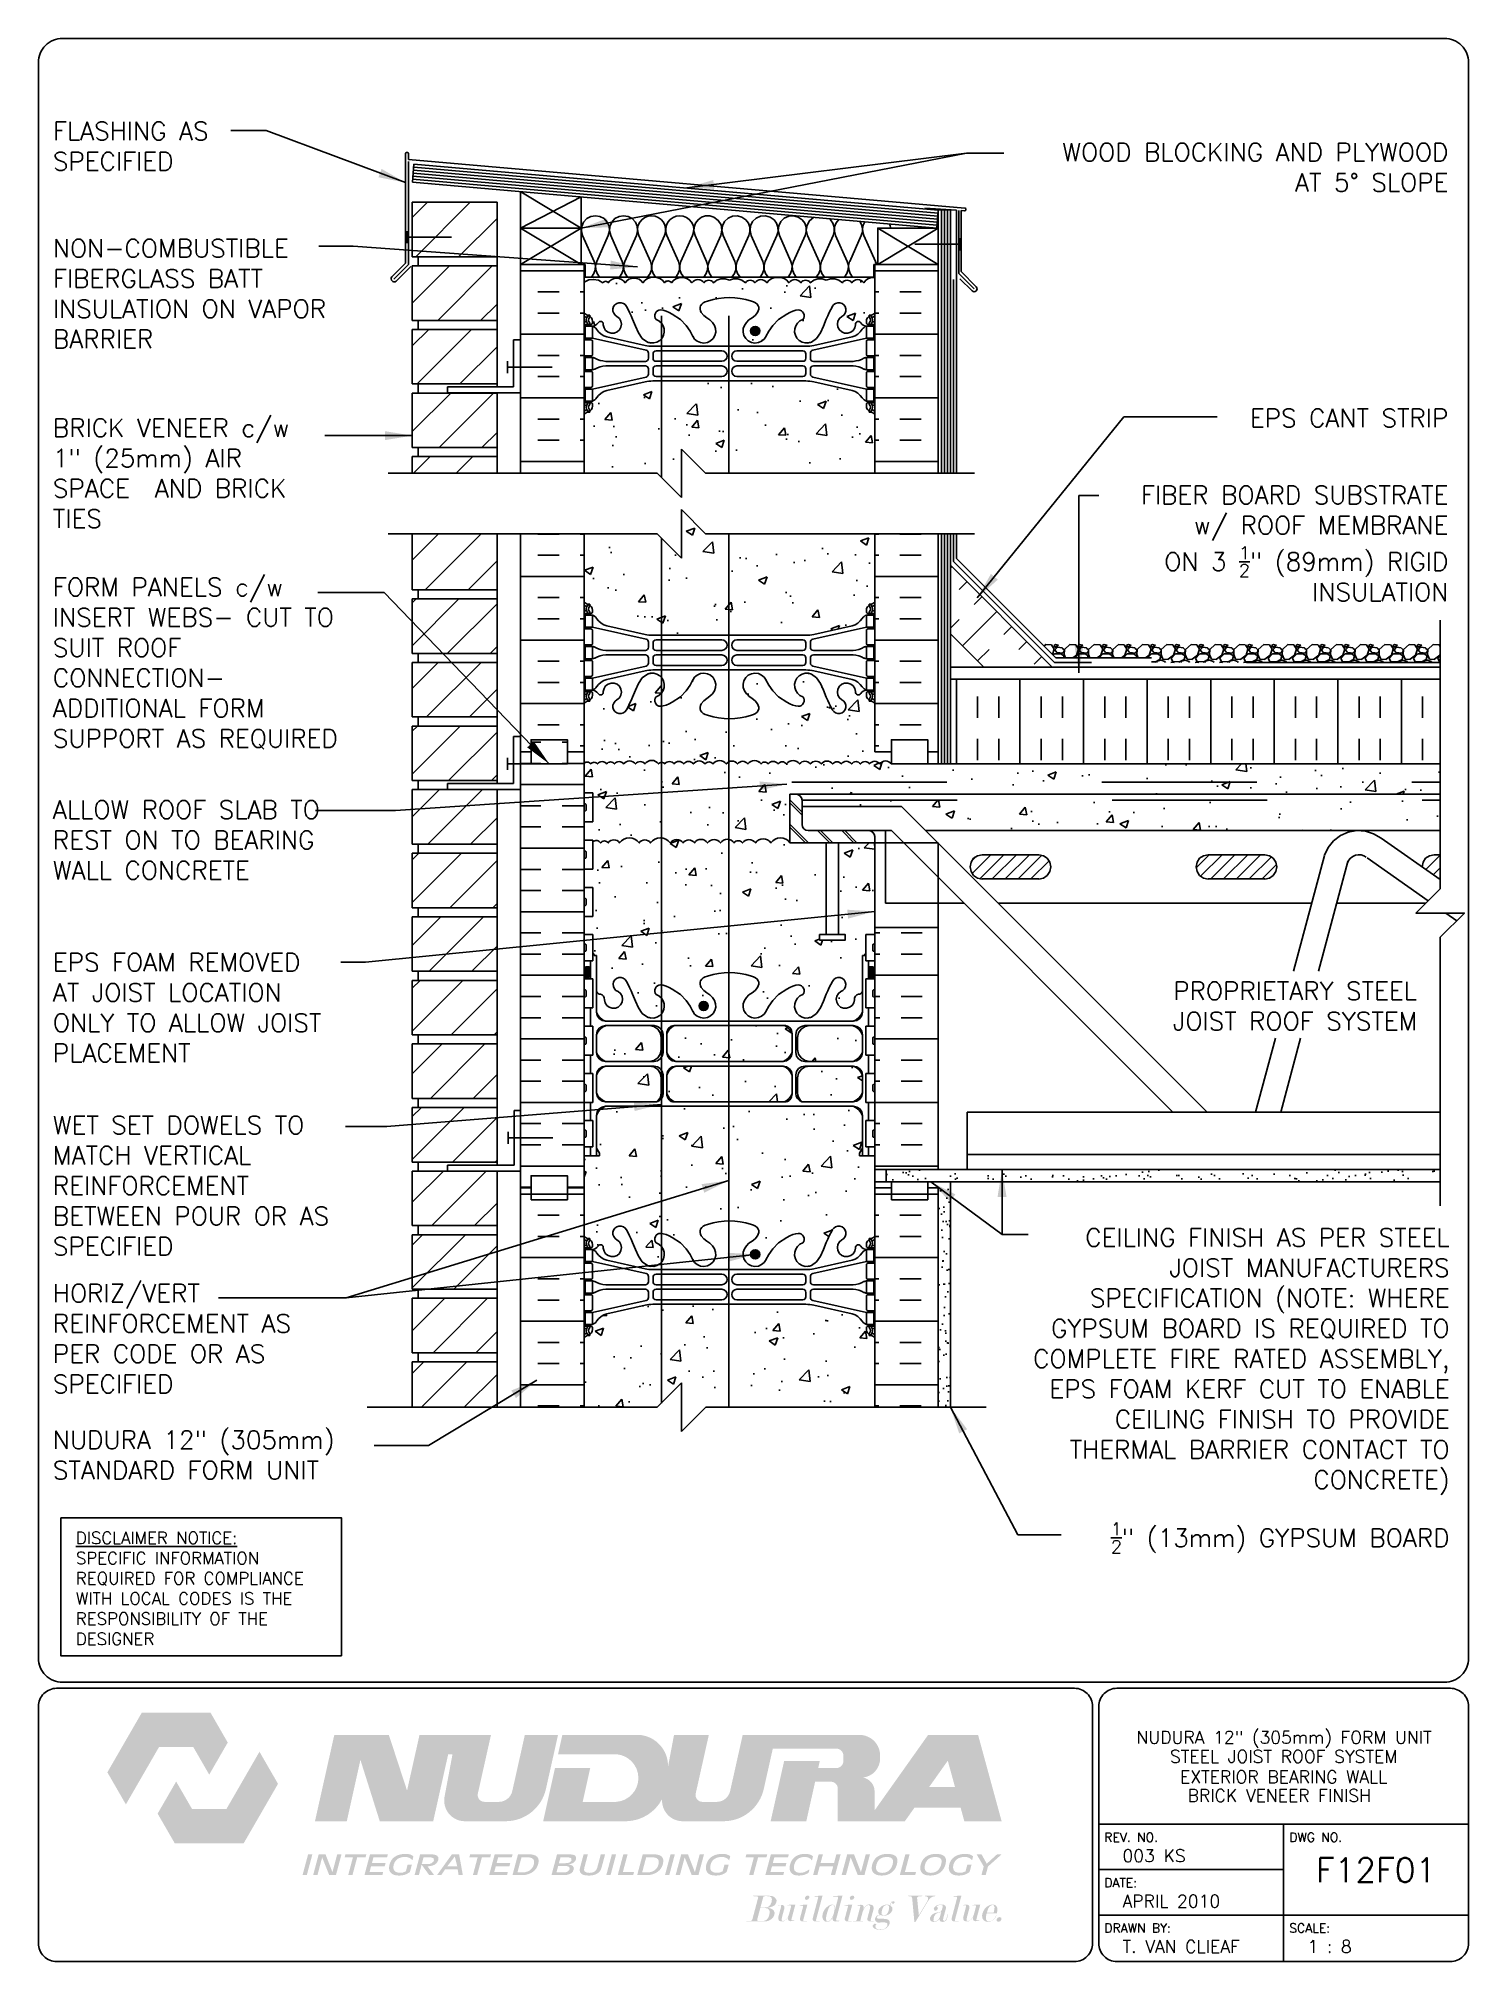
# Paper-space layout 'F12F01' of a CAD drawing. Header units: inches. Extents: x 0.42 to 7.8, y 0.49 to 10.41.
# The model-space entities are those that its viewports show. They can reach past a viewport. Long polylines and large blocks are cut down to what shows.
import ezdxf
from ezdxf.enums import TextEntityAlignment as Align

# ---------------------------------------------------------------- set-up
doc = ezdxf.new("R2010")
doc.units = ezdxf.units.IN
doc.header["$LTSCALE"] = 0.5
doc.header["$MEASUREMENT"] = 0
doc.linetypes.add('DASHED2', pattern=[0.375, 0.25, -0.125])
doc.linetypes.add('HIDDEN2', pattern=[0.1875, 0.125, -0.0625])
for name, color, linetype in [('HATCH', 12, 'Continuous'), ('Hidden2', 12, 'HIDDEN2'), ('line25', 2, 'Continuous'), ('LINE3', 3, 'Continuous'), ('LINE50', 5, 'Continuous'), ('LINE9', 9, 'Continuous'), ('LOGO', 7, 'Continuous'), ('TBK_LINE65', 3, 'Continuous'), ('TBK_TEXT', 4, 'Continuous'), ('TEXT', 4, 'Continuous'), ('Web_Edge', 9, 'Continuous')]:
    doc.layers.add(name, color=color, linetype=linetype)
doc.styles.add('DIM', font='romans.shx', dxfattribs={"width": 0.7})
doc.styles.add('ROMANS', font='romans.shx', dxfattribs={"height": 0.75})
doc.dimstyles.new('ext_12', dxfattribs={"dimscale": 12, "dimtxt": 0.075, "dimasz": 0.09375, "dimexe": 0.09375, "dimexo": 0.0625, "dimgap": 0.0625, "dimtad": 1, "dimdec": 1, "dimzin": 2, "dimdsep": 46, "dimlunit": 4, "dimtxsty": 'DIM', "dimcen": 0.09, "dimdle": 0.09375, "dimclrt": 4, "dimadec": 0, "dimazin": 0, "dimtfac": 1, "dimtdec": 1, "dimtmove": 2, "dimatfit": 3, "dimfxl": 1, "dimfrac": 2, "dimtolj": 1, "dimtzin": 0, "dimarcsym": 0})
pattern_1 = [(50, (0, 0), (3.5863, -0.31376), [0.375, -4.125]), (355, (0, 0), (-0.693757, 3.76096), [0.3, -3.3]), (100.4514, (0.299, -0.026), (2.892544, 3.4472), [0.3187, -3.50571]), (46.1842, (0, 1), (5.336207, -0.827596), [0.5625, -6.1875]), (96.6356, (0.4447, 0.931), (4.67331, 4.87059), [0.47805, -5.25857]), (351.1842, (0, 1), (4.67331, 4.87059), [0.45, -4.95]), (21, (0.5, 0.75), (2.984535, -2.013094), [0.375, -4.125]), (326, (0.5, 0.75), (1.216577, 3.62575), [0.3, -3.3]), (71.4514, (0.7487, 0.5822), (4.201112, 1.612656), [0.3187, -3.50571]), (37.5, (0, 0), (0.0607993, 1.6644693), [0, -3.26, 0, -3.35, 0, -3.3125]), (7.5, (0, 0), (1.315348, 1.972059), [0, -1.91, 0, -3.185, 0, -1.2625]), (327.5, (-1.115, 0), (2.669112, -0.1127744), [0, -1.25, 0, -3.9, 0, -5.175]), (317.5, (-1.615, 0), (2.915931, 0.500525), [0, -1.625, 0, -2.59, 0, -3.675])]

psp = doc.layouts.new('F12F01')

# ---------------------------------------------------------------- texts
at = {"layer": 'TBK_TEXT', "color": 7, "style": 'ROMANS'}
for s, p in [('REV. NO.', (5.9215, 1.107)), ('DWG NO.', (6.876, 1.107)), ('DATE:', (5.9215, 0.8726)), ('DRAWN BY:', (5.9215, 0.6382)), ('SCALE:', (6.876, 0.6382))]:
    psp.add_text(s, height=0.04688, dxfattribs=at).set_placement(p)
at = {"layer": 'TEXT', "insert": (0.6134, 2.7065), "char_height": 0.0625, "width": 1.41371, "attachment_point": 1, "style": 'ROMANS'}
psp.add_mtext('{\\Fromans.shx|c1;\\LDISCLAIMER NOTICE:\\l\\PSPECIFIC INFORMATION REQUIRED FOR COMPLIANCE WITH LOCAL CODES IS THE RESPONSIBILITY OF THE DESIGNER}', dxfattribs=at)

msp = doc.modelspace()

# ---------------------------------------------------------------- texts
at = {"layer": 'TEXT', "char_height": 0.75, "style": 'ROMANS'}
for s, insert, width, attachment_point in [('FLASHING AS \\PSPECIFIED', (176.798, 250.145), 8.7776, 1), ('\\A1;WOOD BLOCKING AND PLYWOOD \\PAT 5%%D SLOPE', (234.421, 249.272), 19.25453, 3), ('NON-COMBUSTIBLE\\PFIBERGLASS BATT INSULATION ON VAPOR BARRIER', (176.798, 245.306), 12.44051, 1), ('\\A1;EPS CANT STRIP', (234.421, 238.294), 9.59335, 3), ('BRICK VENEER c/w^I\\P1" (25mm) AIR SPACE  AND BRICK TIES', (176.797, 237.891), 12.44051, 1), ('\\A1;FIBER BOARD SUBSTRATE\\Pw/ ROOF MEMBRANE \\PON 3 {\\H0.7x;\\S1/2;}" (89mm) RIGID \\PINSULATION', (234.421, 235.119), 26.1134, 3), ('FORM PANELS c/w INSERT WEBS- CUT TO SUIT ROOF CONNECTION- ADDITIONAL FORM SUPPORT AS REQUIRED', (176.797, 227.781), 13.80752, 4), ('\\A1;{\\C4;ALLOW ROOF SLAB TO REST ON TO BEARING WALL CONCRETE}', (176.797, 222.122), 12.44051, 1), ('\\A1;{\\C4;EPS FOAM REMOVED AT JOIST LOCATION ONLY TO ALLOW JOIST PLACEMENT}', (176.797, 215.826), 12.44051, 1), ('PROPRIETARY STEEL \\PJOIST ROOF SYSTEM', (228.09, 214.642), 19.5775, 2), ('\\A1;{\\C4;WET SET DOWELS TO MATCH VERTICAL REINFORCEMENT BETWEEN POUR OR AS SPECIFIED}', (176.797, 209.101), 12.44051, 1), ('CEILING FINISH AS PER STEEL JOIST MANUFACTURERS SPECIFICATION (NOTE: WHERE GYPSUM BOARD IS REQUIRED TO COMPLETE FIRE RATED ASSEMBLY, EPS FOAM KERF CUT TO ENABLE CEILING FINISH TO PROVIDE THERMAL BARRIER CONTACT TO CONCRETE)', (234.469, 198.959), 19.5775, 6), ('HORIZ/VERT REINFORCEMENT AS PER CODE OR AS SPECIFIED', (176.797, 202.16), 12.44051, 1), ('NUDURA 12" (305mm) STANDARD FORM UNIT', (176.797, 196.104), 12.98132, 1), ('\\A1;{\\H0.7x;\\S1/2;}" (13mm) GYPSUM BOARD', (234.469, 191.684), 19.5775, 6)]:
    msp.add_mtext(s, dxfattribs=dict(at, insert=insert, width=width, attachment_point=attachment_point))

# ---------------------------------------------------------------- blocks, each defined once
blk = doc.blocks.new('TITLEBLOCK-Tag')
at = {"style": 'ROMANS'}
for tag, height, p in [('TITLE_LINE_1', 0.065, (0.927, -0.1328)), ('TITLE_LINE_2', 0.065, (0.9294, -0.2258)), ('CENTRE-LINE-3', 0.065, (0.927, -0.3246)), ('TITLE_LINE_4', 0.065, (0.927, -0.4299)), ('TITLE_LINE_5', 0.065, (0.927, -0.526)), ('DWG', 0.125, (1.4043, -0.9102))]:
    blk.add_attdef(tag, text='', height=height, dxfattribs=at).set_placement(p, align=Align.MIDDLE_CENTER)
for tag, p in [('LATEST_REVISION', (0.0954, -0.8366)), ('REVISION_DATE', (0.0954, -1.071)), ('DRAWN_BY', (0.0954, -1.3053)), ('SCALE', (1.0499, -1.3053))]:
    blk.add_attdef(tag, text='', height=0.065, dxfattribs=at).set_placement(p, align=Align.MIDDLE_LEFT)

# ---------------------------------------------------------------- hatches: boundary and pattern name
at = {"layer": 'HATCH'}
h = msp.add_hatch(dxfattribs=at)
h.set_pattern_fill('ANSI31', color=256, scale=10, style=0)
h.set_pattern_definition([(45, (193.7666, 235.9547), (-0.883883, 0.883883), [])])
h.paths.add_polyline_path([(195.136, 236.326), (191.636, 236.326), (191.636, 235.637), (195.136, 235.637)])
h.paths.add_polyline_path([(195.136, 238.951), (191.636, 238.951), (191.636, 236.701), (195.136, 236.701)])
h.paths.add_polyline_path([(195.136, 241.576), (191.636, 241.576), (191.636, 239.326), (195.136, 239.326)])
h.paths.add_polyline_path([(195.136, 244.201), (191.636, 244.201), (191.636, 241.951), (195.136, 241.951)])
h.paths.add_polyline_path([(195.136, 246.826), (191.636, 246.826), (191.636, 244.576), (195.136, 244.576)])
h.paths.add_polyline_path([(195.136, 198.951), (191.636, 198.951), (191.636, 197.078), (195.136, 197.078)])
h.paths.add_polyline_path([(195.136, 201.576), (191.636, 201.576), (191.636, 199.326), (195.136, 199.326)])
h.paths.add_polyline_path([(195.137, 204.201), (191.636, 204.201), (191.636, 201.951), (195.137, 201.951)])
h.paths.add_polyline_path([(195.137, 206.826), (193.098, 206.826), (191.636, 206.826), (191.636, 204.576), (195.137, 204.576)])
h.paths.add_polyline_path([(195.138, 209.451), (191.636, 209.451), (191.636, 207.201), (195.138, 207.201)])
h.paths.add_polyline_path([(195.138, 212.076), (191.636, 212.076), (191.636, 209.826), (195.138, 209.826)])
h.paths.add_polyline_path([(195.139, 214.701), (191.636, 214.701), (191.636, 212.451), (195.138, 212.451)])
h.paths.add_polyline_path([(195.139, 217.326), (191.636, 217.326), (191.636, 215.076), (195.139, 215.076)])
h.paths.add_polyline_path([(195.14, 219.951), (191.636, 219.951), (191.636, 217.701), (195.139, 217.701)])
h.paths.add_polyline_path([(195.14, 222.576), (191.636, 222.576), (191.636, 220.326), (195.14, 220.326)])
h.paths.add_polyline_path([(195.139, 225.201), (191.636, 225.201), (191.636, 222.951), (195.14, 222.951)])
h.paths.add_polyline_path([(195.138, 227.826), (191.636, 227.826), (191.636, 225.576), (195.139, 225.576)])
h.paths.add_polyline_path([(195.138, 230.451), (191.636, 230.451), (191.636, 228.201), (195.138, 228.201)])
h.paths.add_polyline_path([(195.137, 233.137), (191.636, 233.137), (191.636, 230.826), (195.137, 230.826)])
h = msp.add_hatch(dxfattribs=at)
h.set_pattern_fill('INSUL', color=256, scale=7, style=0)
h.set_pattern_definition([(0, (-2727.4283, -170.7472), (0, 2.625), []), (0, (-2727.4283, -169.8722), (0, 2.625), [0.875, -0.875]), (0, (-2727.4283, -168.9972), (0, 2.625), [0.875, -0.875])])
h.paths.add_polyline_path([(196.108, 235.637), (198.733, 235.637), (198.733, 244.262), (198.046, 244.262), (198.046, 244.762), (196.546, 244.762), (196.546, 244.262), (196.108, 244.262)])
h = msp.add_hatch(dxfattribs=at)
h.set_pattern_fill('INSUL', color=256, scale=7, style=0)
h.set_pattern_definition([(180, (3136.895, -170.7472), (0, 2.625), []), (180, (3136.895, -169.8722), (0, 2.625), [0.875, -0.875]), (180, (3136.895, -168.9972), (0, 2.625), [0.875, -0.875])])
h.paths.add_polyline_path([(210.733, 235.637), (213.358, 235.637), (213.358, 244.262), (212.921, 244.262), (212.921, 244.762), (211.421, 244.762), (211.421, 244.262), (210.733, 244.262)])
h = msp.add_hatch(dxfattribs=at)
h.set_pattern_fill('AR-CONC', color=256, scale=0.5)
h.set_pattern_definition(pattern_1)
edge = h.paths.add_edge_path()
edge.add_arc((210.705, 243.212), 0.517, 86.88069, 145)
edge.add_arc((210.032, 243.333), 0.305, 35, 145)
edge.add_arc((209.589, 243.373), 0.236, 35, 145)
edge.add_arc((208.995, 243.125), 0.554, 43.72941, 118.17303)
edge.add_arc((208.472, 243.125), 0.554, 61.82697, 136.27059)
edge.add_arc((207.878, 243.373), 0.236, 35, 145)
edge.add_arc((207.435, 243.333), 0.305, 35, 145)
edge.add_arc((206.761, 243.212), 0.517, 35, 93.11931)
edge.add_arc((206.705, 243.212), 0.517, 86.88069, 145)
edge.add_arc((206.032, 243.333), 0.305, 35, 145)
edge.add_arc((205.589, 243.373), 0.236, 35, 145)
edge.add_arc((204.995, 243.125), 0.554, 43.72941, 118.17303)
edge.add_arc((204.472, 243.125), 0.554, 61.82697, 136.27059)
edge.add_arc((203.878, 243.373), 0.236, 35, 145)
edge.add_arc((203.435, 243.333), 0.305, 35, 145)
edge.add_arc((202.761, 243.212), 0.517, 35, 145)
edge.add_arc((202.197, 243.409), 0.172, 35, 145)
edge.add_arc((201.609, 243.195), 0.546, 35, 145)
edge.add_arc((200.791, 243.249), 0.451, 35, 145)
edge.add_arc((200.075, 243.266), 0.423, 35, 145)
edge.add_arc((199.619, 243.431), 0.135, 35, 145)
edge.add_arc((199.103, 242.981), 0.665, 52.46756, 123.77554)
edge.add_line((198.733, 243.534), (198.733, 242.262))
edge.add_arc((199.079, 242.623), 0.5, 226.21089, 246.42182)
edge.add_line((198.879, 242.165), (198.969, 242.165))
edge.add_line((198.969, 242.165), (198.969, 242.123))
edge.add_arc((198.829, 241.916), 0.25, 0, 55.9442, ccw=False)
edge.add_line((199.079, 241.916), (199.079, 241.849))
edge.add_arc((199.017, 241.849), 0.0625, -90, 0, ccw=False)
edge.add_line((199.017, 241.786), (198.969, 241.786))
edge.add_line((198.969, 241.786), (198.969, 241.716))
edge.add_line((198.969, 241.716), (199.074, 241.716))
edge.add_arc((199.037, 242.066), 0.352, 276.12908, 321.53314)
edge.add_arc((199.414, 241.797), 0.113, -12.18443, 154.05694, ccw=False)
edge.add_arc((199.899, 241.793), 0.375, 182.92371, 419.86753)
edge.add_arc((200.219, 242.386), 0.3, 27.59697, 243.94252, ccw=False)
edge.add_spline(control_points=[(200.485, 242.525), (200.571, 242.359), (200.824, 241.868), (201.018, 241.188), (201.344, 241.057)], knot_values=[0, 0, 0, 0, 0.579211, 1.703896, 1.703896, 1.703896, 1.703896], degree=3, periodic=0)
edge.add_spline(control_points=[(201.344, 241.057), (201.394, 241.037), (201.448, 241.025), (201.505, 241.016)], knot_values=[1.703896, 1.703896, 1.703896, 1.703896, 1.875321, 1.875321, 1.875321, 1.875321], degree=3, periodic=0)
edge.add_arc((201.546, 241.515), 0.5, 265.29258, 431.79367)
edge.add_arc((201.892, 242.139), 0.242, 90, 218.23271, ccw=False)
edge.add_spline(control_points=[(201.892, 242.381), (202.013, 242.383), (202.832, 242.032), (203.078, 241.585), (203.217, 241.305)], knot_values=[0.038125, 0.038125, 0.038125, 0.038125, 0.320663, 1.237398, 1.237398, 1.237398, 1.237398], degree=3, periodic=0)
edge.add_arc((203.671, 241.515), 0.5, 204.81899, 404.18751)
edge.add_spline(control_points=[(204.029, 241.863), (203.922, 242.026), (203.562, 242.117), (203.485, 242.612), (204.033, 242.848), (204.437, 242.877), (204.733, 242.897)], knot_values=[0.229407, 0.229407, 0.229407, 0.229407, 0.844432, 1.128849, 1.464331, 2.389004, 2.389004, 2.389004, 2.389004], degree=3, periodic=0)
edge.add_spline(control_points=[(204.733, 242.897), (205.03, 242.877), (205.433, 242.848), (205.982, 242.612), (205.905, 242.117), (205.545, 242.026), (205.437, 241.863)], knot_values=[0.229407, 0.229407, 0.229407, 0.229407, 1.15408, 1.489562, 1.773979, 2.389004, 2.389004, 2.389004, 2.389004], degree=3, periodic=0)
edge.add_arc((205.796, 241.515), 0.5, 135.81249, 335.18101)
edge.add_spline(control_points=[(206.25, 241.305), (206.389, 241.585), (206.634, 242.032), (207.453, 242.383), (207.574, 242.381)], knot_values=[0.038125, 0.038125, 0.038125, 0.038125, 0.95486, 1.237398, 1.237398, 1.237398, 1.237398], degree=3, periodic=0)
edge.add_arc((207.574, 242.139), 0.242, -38.23271, 90, ccw=False)
edge.add_arc((207.921, 241.515), 0.5, 108.20633, 274.70742)
edge.add_spline(control_points=[(207.962, 241.016), (208.019, 241.025), (208.073, 241.037), (208.122, 241.057)], knot_values=[1.703896, 1.703896, 1.703896, 1.703896, 1.875321, 1.875321, 1.875321, 1.875321], degree=3, periodic=0)
edge.add_spline(control_points=[(208.122, 241.057), (208.448, 241.188), (208.643, 241.868), (208.896, 242.359), (208.982, 242.525)], knot_values=[0, 0, 0, 0, 1.124685, 1.703896, 1.703896, 1.703896, 1.703896], degree=3, periodic=0)
edge.add_arc((209.247, 242.386), 0.3, -63.94252, 153.04139, ccw=False)
edge.add_arc((209.567, 241.793), 0.375, 120.13247, 357.07629)
edge.add_arc((210.053, 241.797), 0.113, 25.94306, 192.18443, ccw=False)
edge.add_arc((210.43, 242.066), 0.352, 218.46686, 263.87092)
edge.add_line((210.392, 241.716), (210.497, 241.716))
edge.add_line((210.497, 241.716), (210.497, 241.786))
edge.add_line((210.497, 241.786), (210.45, 241.786))
edge.add_arc((210.45, 241.849), 0.0625, 180, 270, ccw=False)
edge.add_line((210.387, 241.849), (210.387, 241.916))
edge.add_arc((210.637, 241.916), 0.25, 124.0558, 180, ccw=False)
edge.add_line((210.497, 242.123), (210.497, 242.165))
edge.add_line((210.497, 242.165), (210.587, 242.165))
edge.add_arc((210.387, 242.623), 0.5, 293.57818, 313.78911)
edge.add_line((210.733, 242.262), (210.733, 243.728))
h.paths.add_polyline_path([(210.733, 238.07, 0.088416), (210.587, 238.167), (210.497, 238.167), (210.497, 238.209, -0.249069), (210.387, 238.416), (210.387, 238.484, -0.414214), (210.45, 238.546), (210.497, 238.546), (210.497, 238.616), (210.392, 238.616, -0.155529), (210.217, 238.75, 0.180914), (209.799, 239.062), (208.218, 239.414, 0.054974), (207.891, 239.451), (204.733, 239.451), (201.575, 239.451, 0.054974), (201.249, 239.414), (199.668, 239.062, 0.180914), (199.25, 238.75, -0.155529), (199.074, 238.616), (198.969, 238.616), (198.969, 238.546), (199.017, 238.546, -0.414214), (199.079, 238.484), (199.079, 238.416, -0.249069), (198.969, 238.209), (198.969, 238.167), (198.879, 238.167, 0.088416), (198.733, 238.07), (198.733, 235.637), (201.747, 235.637), (202.747, 234.637), (202.747, 236.637), (203.747, 235.637), (210.733, 235.637)])
h.paths.add_polyline_path([(210.733, 233.137), (203.747, 233.137), (202.747, 234.137), (202.747, 232.137), (201.747, 233.137), (198.733, 233.137), (198.733, 230.33, 0.088416), (198.879, 230.232), (198.969, 230.232), (198.969, 230.191, -0.249069), (199.079, 229.983), (199.079, 229.916, -0.414214), (199.017, 229.853), (198.969, 229.853), (198.969, 229.783), (199.074, 229.783, -0.155529), (199.25, 229.649, 0.180914), (199.668, 229.338), (201.249, 228.985, 0.054974), (201.575, 228.949), (204.733, 228.949), (207.891, 228.949, 0.054974), (208.218, 228.985), (209.799, 229.338, 0.180914), (210.217, 229.649, -0.155529), (210.392, 229.783), (210.497, 229.783), (210.497, 229.853), (210.45, 229.853, -0.414214), (210.387, 229.916), (210.387, 229.983, -0.249069), (210.497, 230.191), (210.497, 230.232), (210.587, 230.232, 0.088416), (210.733, 230.33)])
edge = h.paths.add_edge_path()
edge.add_arc((210.387, 225.776), 0.5, 46.21089, 66.42182)
edge.add_line((210.587, 226.235), (210.497, 226.235))
edge.add_line((210.497, 226.235), (210.497, 226.276))
edge.add_arc((210.637, 226.483), 0.25, 180, 235.9442, ccw=False)
edge.add_line((210.387, 226.483), (210.387, 226.551))
edge.add_arc((210.45, 226.551), 0.0625, 90, 180, ccw=False)
edge.add_line((210.45, 226.613), (210.497, 226.613))
edge.add_line((210.497, 226.613), (210.497, 226.683))
edge.add_line((210.497, 226.683), (210.392, 226.683))
edge.add_arc((210.43, 226.334), 0.352, 96.12908, 141.53314)
edge.add_arc((210.053, 226.602), 0.113, 167.81557, 334.05694, ccw=False)
edge.add_arc((209.567, 226.607), 0.375, 2.92371, 239.86753)
edge.add_arc((209.247, 226.013), 0.3, -152.40303, 63.94252, ccw=False)
edge.add_spline(control_points=[(208.982, 225.874), (208.896, 226.041), (208.643, 226.531), (208.448, 227.212), (208.122, 227.343)], knot_values=[0, 0, 0, 0, 0.579211, 1.703896, 1.703896, 1.703896, 1.703896], degree=3, periodic=0)
edge.add_spline(control_points=[(208.122, 227.343), (208.073, 227.362), (208.019, 227.375), (207.962, 227.383)], knot_values=[1.703896, 1.703896, 1.703896, 1.703896, 1.875321, 1.875321, 1.875321, 1.875321], degree=3, periodic=0)
edge.add_arc((207.921, 226.885), 0.5, 85.29258, 251.79367)
edge.add_arc((207.574, 226.26), 0.242, -90, 38.23271, ccw=False)
edge.add_spline(control_points=[(207.574, 226.018), (207.453, 226.016), (206.634, 226.368), (206.389, 226.815), (206.25, 227.095)], knot_values=[0.038125, 0.038125, 0.038125, 0.038125, 0.320663, 1.237398, 1.237398, 1.237398, 1.237398], degree=3, periodic=0)
edge.add_spline(control_points=[(206.24, 227.114), (206.243, 227.108), (206.246, 227.101), (206.25, 227.095)], knot_values=[1.237398, 1.237398, 1.237398, 1.237398, 1.258119, 1.258119, 1.258119, 1.258119], degree=3, periodic=0)
edge.add_arc((205.796, 226.885), 0.5, 28.0183, 224.18751)
edge.add_spline(control_points=[(205.437, 226.537), (205.545, 226.374), (205.905, 226.283), (205.982, 225.787), (205.433, 225.551), (205.03, 225.523), (204.733, 225.502)], knot_values=[0.229407, 0.229407, 0.229407, 0.229407, 0.844432, 1.128849, 1.464331, 2.389004, 2.389004, 2.389004, 2.389004], degree=3, periodic=0)
edge.add_spline(control_points=[(204.733, 225.502), (204.437, 225.523), (204.033, 225.551), (203.485, 225.787), (203.562, 226.283), (203.922, 226.374), (204.029, 226.537)], knot_values=[0.229407, 0.229407, 0.229407, 0.229407, 1.15408, 1.489562, 1.773979, 2.389004, 2.389004, 2.389004, 2.389004], degree=3, periodic=0)
edge.add_arc((203.671, 226.885), 0.5, 315.81249, 511.9817)
edge.add_spline(control_points=[(203.226, 227.114), (203.223, 227.108), (203.22, 227.101), (203.217, 227.095)], knot_values=[1.237398, 1.237398, 1.237398, 1.237398, 1.258119, 1.258119, 1.258119, 1.258119], degree=3, periodic=0)
edge.add_spline(control_points=[(203.217, 227.095), (203.078, 226.815), (202.832, 226.368), (202.013, 226.016), (201.892, 226.018)], knot_values=[0.038125, 0.038125, 0.038125, 0.038125, 0.95486, 1.237398, 1.237398, 1.237398, 1.237398], degree=3, periodic=0)
edge.add_arc((201.892, 226.26), 0.242, 141.76729, 270, ccw=False)
edge.add_arc((201.546, 226.885), 0.5, 288.20633, 454.70742)
edge.add_spline(control_points=[(201.505, 227.383), (201.448, 227.375), (201.394, 227.362), (201.344, 227.343)], knot_values=[1.703896, 1.703896, 1.703896, 1.703896, 1.875321, 1.875321, 1.875321, 1.875321], degree=3, periodic=0)
edge.add_spline(control_points=[(201.344, 227.343), (201.018, 227.212), (200.824, 226.531), (200.571, 226.041), (200.485, 225.874)], knot_values=[0, 0, 0, 0, 1.124685, 1.703896, 1.703896, 1.703896, 1.703896], degree=3, periodic=0)
edge.add_arc((200.219, 226.013), 0.3, 116.05748, 333.06309, ccw=False)
edge.add_arc((199.899, 226.607), 0.375, 300.13247, 537.07629)
edge.add_arc((199.414, 226.602), 0.113, -154.05694, 12.18443, ccw=False)
edge.add_arc((199.037, 226.334), 0.352, 38.46686, 83.87092)
edge.add_line((199.074, 226.683), (198.969, 226.683))
edge.add_line((198.969, 226.683), (198.969, 226.613))
edge.add_line((198.969, 226.613), (199.017, 226.613))
edge.add_arc((199.017, 226.551), 0.0625, 0, 90, ccw=False)
edge.add_line((199.079, 226.551), (199.079, 226.483))
edge.add_arc((198.829, 226.483), 0.25, 304.0558, 360, ccw=False)
edge.add_line((198.969, 226.276), (198.969, 226.235))
edge.add_line((198.969, 226.235), (198.879, 226.235))
edge.add_arc((199.079, 225.776), 0.5, 113.57818, 133.78911)
edge.add_line((198.733, 226.137), (198.733, 224.137))
edge.add_line((198.733, 224.137), (198.733, 223.666))
edge.add_arc((198.857, 223.531), 0.183, 35, 132.54218, ccw=False)
edge.add_arc((199.146, 223.538), 0.17, 35, 145, ccw=False)
edge.add_arc((199.474, 223.505), 0.229, 35, 145, ccw=False)
edge.add_arc((199.823, 223.523), 0.197, 35, 145, ccw=False)
edge.add_arc((200.173, 223.504), 0.23, 35, 145, ccw=False)
edge.add_arc((200.609, 223.463), 0.302, 35, 145, ccw=False)
edge.add_arc((201.05, 223.5), 0.237, 35, 145, ccw=False)
edge.add_arc((201.527, 223.438), 0.345, 35, 145, ccw=False)
edge.add_arc((201.936, 223.548), 0.154, 35, 145, ccw=False)
edge.add_arc((202.254, 223.502), 0.234, 35, 145, ccw=False)
edge.add_arc((202.645, 223.496), 0.245, 35, 145, ccw=False)
edge.add_arc((203.044, 223.497), 0.242, 35, 145, ccw=False)
edge.add_arc((203.484, 223.467), 0.295, 35, 145, ccw=False)
edge.add_arc((203.89, 223.521), 0.201, 35, 145, ccw=False)
edge.add_arc((204.329, 223.444), 0.334, 35, 145, ccw=False)
edge.add_arc((204.836, 223.473), 0.284, 35, 145, ccw=False)
edge.add_arc((205.282, 223.486), 0.261, 35, 145, ccw=False)
edge.add_arc((205.769, 223.445), 0.333, 35, 145, ccw=False)
edge.add_arc((206.184, 223.536), 0.174, 35, 145, ccw=False)
edge.add_arc((206.534, 223.491), 0.254, 35, 145, ccw=False)
edge.add_arc((206.914, 223.516), 0.21, 35, 145, ccw=False)
edge.add_arc((207.358, 223.445), 0.333, 35, 145, ccw=False)
edge.add_arc((207.852, 223.481), 0.27, 35, 145, ccw=False)
edge.add_arc((208.299, 223.478), 0.275, 35, 145, ccw=False)
edge.add_arc((208.759, 223.471), 0.287, 35, 145, ccw=False)
edge.add_arc((209.173, 223.511), 0.217, 35, 145, ccw=False)
edge.add_arc((209.563, 223.487), 0.259, 35, 145, ccw=False)
edge.add_arc((209.96, 223.507), 0.225, 35, 145, ccw=False)
edge.add_arc((210.332, 223.505), 0.228, 35, 145, ccw=False)
edge.add_arc((210.731, 223.487), 0.259, 35, 145, ccw=False)
edge.add_arc((211.183, 223.469), 0.292, 35.28869, 145, ccw=False)
edge.add_line((211.421, 223.637), (211.421, 224.137))
edge.add_line((211.421, 224.137), (210.733, 224.137))
edge.add_line((210.733, 224.137), (210.733, 226.137))
h.paths.add_polyline_path([(234.079, 223.637), (211.421, 223.637, 0.518967), (210.944, 223.636, 0.520567), (210.519, 223.636, 0.520567), (210.145, 223.636, 0.520567), (209.775, 223.636, 0.520567), (209.351, 223.636, 0.520567), (208.995, 223.636, 0.520567), (208.524, 223.636, 0.520567), (208.073, 223.636, 0.520567), (207.631, 223.636, 0.520567), (207.086, 223.636, 0.520567), (206.742, 223.636, 0.520567), (206.326, 223.636, 0.520567), (206.041, 223.636, 0.520567), (205.496, 223.636, 0.520567), (205.069, 223.636, 0.520567), (204.603, 223.636, 0.520567), (204.055, 223.636, 0.520567), (203.726, 223.636, 0.520567), (203.242, 223.636, 0.520567), (202.846, 223.636, 0.520567), (202.445, 223.636, 0.520567), (202.062, 223.636, 0.520567), (201.81, 223.636, 0.520567), (201.245, 223.636, 0.520567), (200.856, 223.636, 0.520567), (200.362, 223.636, 0.520567), (199.985, 223.636, 0.520567), (199.661, 223.636, 0.520567), (199.286, 223.636, 0.520567), (199.007, 223.636, 0.453316), (198.733, 223.666), (198.733, 222.442), (199.098, 222.442), (199.098, 221.242), (198.733, 221.242), (198.733, 220.492), (199.098, 220.492), (199.098, 220.424, -0.435537), (199.415, 220.38, -0.520567), (199.726, 220.38, -0.520567), (200.2, 220.38, -0.520567), (201.006, 220.38, -0.520567), (201.473, 220.38, -0.520567), (202.29, 220.38, -0.520567), (202.822, 220.38, -0.520567), (203.284, 220.38, -0.520567), (203.828, 220.38, -0.520567), (204.365, 220.38, -0.520567), (204.927, 220.38, -0.520567), (205.271, 220.38, -0.520567), (205.808, 220.38, -0.520567), (206.444, 220.38, -0.514907), (207.233, 220.387), (207.233, 222.387), (207.483, 222.387), (234.079, 222.387)])
h.paths.add_polyline_path([(234.079, 222.137), (207.733, 222.137), (207.733, 221.887), (211.835, 221.887), (212.835, 220.887), (234.079, 220.887)], flags=17)
edge = h.paths.add_edge_path()
edge.add_line((208.733, 220.387), (207.233, 220.387))
edge.add_arc((206.841, 220.102), 0.485, 36.02291, 145)
edge.add_arc((206.126, 220.158), 0.388, 35, 145)
edge.add_arc((205.54, 220.192), 0.328, 35, 145)
edge.add_arc((205.099, 220.26), 0.21, 35, 145)
edge.add_arc((204.646, 220.183), 0.343, 35, 145)
edge.add_arc((204.096, 220.192), 0.328, 35, 145)
edge.add_arc((203.556, 220.19), 0.332, 35, 145)
edge.add_arc((203.053, 220.219), 0.282, 35, 145)
edge.add_arc((202.556, 220.194), 0.325, 35, 145)
edge.add_arc((201.881, 220.094), 0.499, 35, 145)
edge.add_arc((201.239, 220.217), 0.285, 35, 145)
edge.add_arc((200.603, 220.098), 0.492, 35, 145)
edge.add_arc((199.963, 220.214), 0.289, 35, 145)
edge.add_arc((199.571, 220.271), 0.19, 35, 145)
edge.add_arc((199.236, 220.255), 0.219, 35, 129.13971)
edge.add_line((199.098, 220.424), (199.098, 219.292))
edge.add_line((199.098, 219.292), (198.733, 219.292))
edge.add_line((198.733, 219.292), (198.733, 218.542))
edge.add_line((198.733, 218.542), (199.098, 218.542))
edge.add_line((199.098, 218.542), (199.098, 217.342))
edge.add_line((199.098, 217.342), (198.733, 217.342))
edge.add_line((198.733, 217.342), (198.733, 216.592))
edge.add_line((198.733, 216.592), (199.098, 216.592))
edge.add_line((199.098, 216.592), (199.098, 215.808))
edge.add_arc((199.093, 215.759), 0.05, 0, 84.31125, ccw=False)
edge.add_line((199.143, 215.759), (199.143, 215.729))
edge.add_line((199.143, 215.729), (199.243, 215.729))
edge.add_line((199.243, 215.729), (199.243, 214.239))
edge.add_arc((199.418, 214.315), 0.19, 203.63161, 265.69645)
edge.add_arc((199.374, 213.928), 0.2, -7.10714, 81.61996, ccw=False)
edge.add_arc((199.947, 213.922), 0.375, 182.92371, 419.86753)
edge.add_arc((200.221, 214.527), 0.293, 25.79839, 253.07312, ccw=False)
edge.add_spline(control_points=[(200.485, 214.655), (200.571, 214.488), (200.824, 213.998), (201.018, 213.317), (201.344, 213.187)], knot_values=[0, 0, 0, 0, 0.579211, 1.703896, 1.703896, 1.703896, 1.703896], degree=3, periodic=0)
edge.add_spline(control_points=[(201.344, 213.187), (201.394, 213.167), (201.448, 213.154), (201.505, 213.146)], knot_values=[1.703896, 1.703896, 1.703896, 1.703896, 1.875321, 1.875321, 1.875321, 1.875321], degree=3, periodic=0)
edge.add_arc((201.546, 213.644), 0.5, 265.29258, 431.79367)
edge.add_arc((201.892, 214.269), 0.242, 90, 218.23271, ccw=False)
edge.add_spline(control_points=[(201.892, 214.511), (202.013, 214.513), (202.832, 214.161), (203.078, 213.714), (203.217, 213.434)], knot_values=[0.038125, 0.038125, 0.038125, 0.038125, 0.320663, 1.237398, 1.237398, 1.237398, 1.237398], degree=3, periodic=0)
edge.add_arc((203.671, 213.644), 0.5, 204.81899, 404.18751)
edge.add_spline(control_points=[(204.029, 213.993), (203.922, 214.156), (203.562, 214.246), (203.485, 214.742), (204.033, 214.978), (204.437, 215.006), (204.733, 215.027)], knot_values=[0.229407, 0.229407, 0.229407, 0.229407, 0.844432, 1.128849, 1.464331, 2.389004, 2.389004, 2.389004, 2.389004], degree=3, periodic=0)
edge.add_spline(control_points=[(204.733, 215.027), (205.03, 215.006), (205.433, 214.978), (205.982, 214.742), (205.905, 214.246), (205.545, 214.156), (205.437, 213.993)], knot_values=[0.229407, 0.229407, 0.229407, 0.229407, 1.15408, 1.489562, 1.773979, 2.389004, 2.389004, 2.389004, 2.389004], degree=3, periodic=0)
edge.add_arc((205.796, 213.644), 0.5, 135.81249, 335.18101)
edge.add_spline(control_points=[(206.25, 213.434), (206.389, 213.714), (206.634, 214.161), (207.453, 214.513), (207.574, 214.511)], knot_values=[0.038125, 0.038125, 0.038125, 0.038125, 0.95486, 1.237398, 1.237398, 1.237398, 1.237398], degree=3, periodic=0)
edge.add_arc((207.574, 214.269), 0.242, -38.23271, 90, ccw=False)
edge.add_arc((207.921, 213.644), 0.5, 108.20633, 274.70742)
edge.add_spline(control_points=[(207.962, 213.146), (208.019, 213.154), (208.073, 213.167), (208.122, 213.187)], knot_values=[1.703896, 1.703896, 1.703896, 1.703896, 1.875321, 1.875321, 1.875321, 1.875321], degree=3, periodic=0)
edge.add_spline(control_points=[(208.122, 213.187), (208.448, 213.317), (208.643, 213.998), (208.896, 214.488), (208.982, 214.655)], knot_values=[0, 0, 0, 0, 1.124685, 1.703896, 1.703896, 1.703896, 1.703896], degree=3, periodic=0)
edge.add_arc((209.246, 214.527), 0.293, -73.07312, 154.20161, ccw=False)
edge.add_arc((209.519, 213.922), 0.375, 120.13247, 357.07629)
edge.add_arc((210.092, 213.928), 0.2, 98.3788, 187.10714, ccw=False)
edge.add_arc((210.049, 214.315), 0.19, 274.30609, 336.37031)
edge.add_line((210.223, 214.239), (210.223, 215.729))
edge.add_line((210.223, 215.729), (210.323, 215.729))
edge.add_line((210.323, 215.729), (210.323, 215.759))
edge.add_arc((210.373, 215.759), 0.05, 95.68879, 180, ccw=False)
edge.add_line((210.368, 215.808), (210.368, 216.592))
edge.add_line((210.368, 216.592), (210.733, 216.592))
edge.add_line((210.733, 216.592), (210.733, 216.887))
edge.add_line((210.733, 216.887), (210.733, 220.387))
edge.add_line((210.733, 220.387), (209.233, 220.387))
edge.add_line((209.233, 220.387), (209.233, 216.595))
edge.add_line((209.233, 216.595), (209.512, 216.595))
edge.add_line((209.512, 216.595), (209.512, 216.368))
edge.add_line((209.512, 216.368), (209.252, 216.368))
edge.add_line((209.252, 216.368), (208.983, 216.368))
edge.add_line((208.983, 216.368), (208.455, 216.368))
edge.add_line((208.455, 216.368), (208.455, 216.595))
edge.add_line((208.455, 216.595), (208.733, 216.595))
edge.add_line((208.733, 216.595), (208.733, 220.387))
h.paths.add_polyline_path([(210.733, 199.945, 0.088416), (210.587, 200.042), (210.497, 200.042), (210.497, 200.084, -0.249069), (210.387, 200.291), (210.387, 200.359, -0.414214), (210.45, 200.421), (210.392, 200.491, -0.168672), (210.206, 200.641, 0.17445), (209.799, 200.937), (208.218, 201.289, 0.054974), (207.891, 201.326), (204.733, 201.326), (201.575, 201.326, 0.054974), (201.249, 201.289), (199.668, 200.937, 0.17445), (199.26, 200.641, -0.168672), (199.074, 200.491), (199.017, 200.421, -0.414214), (199.079, 200.359), (199.079, 200.291, -0.249069), (198.969, 200.084), (198.969, 200.042), (198.879, 200.042, 0.088416), (198.733, 199.945), (198.733, 197.078), (201.755, 197.078), (202.755, 198.078), (202.755, 197.078), (202.755, 196.078), (203.755, 197.078), (210.733, 197.078)])
h = msp.add_hatch(dxfattribs=at)
h.set_pattern_fill('INSUL', color=256, scale=7, style=0)
h.set_pattern_definition([(0, (-2727.4283, -172.8722), (0, 2.625), []), (0, (-2727.4283, -171.9972), (0, 2.625), [0.875, -0.875]), (0, (-2727.4283, -171.1222), (0, 2.625), [0.875, -0.875])])
h.paths.add_polyline_path([(198.733, 233.137), (196.108, 233.137), (196.108, 224.137), (196.546, 224.137), (196.546, 224.637), (198.046, 224.637), (198.046, 224.137), (198.733, 224.137)])
h = msp.add_hatch(dxfattribs=at)
h.set_pattern_fill('INSUL', color=256, scale=7, style=0)
h.set_pattern_definition([(180, (3136.895, -172.8722), (0, 2.625), []), (180, (3136.895, -171.9972), (0, 2.625), [0.875, -0.875]), (180, (3136.895, -171.1222), (0, 2.625), [0.875, -0.875])])
h.paths.add_polyline_path([(213.358, 233.137), (210.733, 233.137), (210.733, 224.137), (211.421, 224.137), (211.421, 224.637), (212.921, 224.637), (212.921, 224.137), (213.358, 224.137)])
h = msp.add_hatch(dxfattribs=at)
h.set_pattern_fill('INSUL', color=256, scale=7, angle=45, style=0)
h.set_pattern_definition([(45, (106.5552, 68.7362), (-1.856155, 1.856155), []), (45, (105.9364, 69.355), (-1.856155, 1.856155), [0.875, -0.875]), (45, (105.3177, 69.9736), (-1.856155, 1.856155), [0.875, -0.875])])
h.paths.add_polyline_path([(215.107, 227.762), (217.935, 227.762), (213.858, 231.839), (213.858, 229.011)])
h = msp.add_hatch(dxfattribs=at)
h.set_pattern_fill('INSUL', color=256, scale=7, angle=90, style=0)
h.set_pattern_definition([(90, (235.1022, 225.545), (-2.625, 2e-16), []), (90, (234.2272, 225.545), (-2.625, 2e-16), [0.875, -0.875]), (90, (233.3522, 225.545), (-2.625, 2e-16), [0.875, -0.875])])
h.paths.add_polyline_path([(213.858, 227.137), (213.858, 223.637), (231.998, 223.637), (231.998, 227.137)])
h.paths.add_polyline_path([(234.079, 223.637), (234.079, 227.137), (232.007, 227.137), (232.007, 223.637)])
h = msp.add_hatch(dxfattribs=at)
h.set_pattern_fill('INSUL', color=256, scale=7, style=0)
h.set_pattern_definition([(0, (211.8182, 212.284), (0, 2.625), []), (0, (211.8182, 213.159), (0, 2.625), [0.875, -0.875]), (0, (211.8182, 214.034), (0, 2.625), [0.875, -0.875])])
h.paths.add_polyline_path([(213.358, 216.887), (210.733, 216.887), (210.733, 206.887), (213.358, 206.887)])
h.paths.add_polyline_path([(196.108, 206.137), (196.546, 206.137), (196.546, 206.637), (198.046, 206.637), (198.046, 206.137), (198.733, 206.137), (198.733, 224.137), (198.046, 224.137), (198.046, 224.637), (196.546, 224.637), (196.546, 224.137), (196.108, 224.137)])
h = msp.add_hatch(dxfattribs=at)
h.set_pattern_fill('ANSI31', color=256, scale=3, style=0)
h.set_pattern_definition([(45, (225.38013, 219.1339), (-0.265165, 0.265165), [])])
h.paths.add_polyline_path([(226.834, 218.888, 1), (226.834, 219.887), (224.502, 219.887, 1), (224.502, 218.888)])
h.paths.add_polyline_path([(217.502, 219.887), (215.17, 219.887, 1), (215.17, 218.888), (217.502, 218.888, 1)])
edge = h.paths.add_edge_path()
edge.add_line((234.079, 218.888), (234.079, 219.887))
edge.add_line((234.079, 219.887), (233.833, 219.887))
edge.add_arc((233.833, 219.387), 0.5, 90, 179.95076)
edge.add_line((233.333, 219.388), (234.048, 218.888))
edge.add_line((234.048, 218.888), (234.079, 218.888))
h = msp.add_hatch(dxfattribs=at)
h.set_pattern_fill('AR-CONC', color=256, scale=0.5)
h.set_pattern_definition(pattern_1)
h.paths.add_polyline_path([(201.918, 211.863), (201.918, 212.346, 0.406005), (201.419, 212.832), (199.618, 212.832, 0.225652), (199.243, 212.457), (199.243, 211.73, 0.225652), (199.618, 211.355), (201.419, 211.355, 0.418521)])
h.paths.add_polyline_path([(201.918, 210.672, 0.410093), (201.419, 211.165), (199.618, 211.165, 0.225652), (199.243, 210.79), (199.243, 210.064, 0.225652), (199.618, 209.689), (201.724, 209.689, 0.24677), (201.918, 210.075)])
h.paths.add_polyline_path([(207.321, 210.79, 0.225652), (206.946, 211.165), (202.521, 211.165, 0.225652), (202.146, 210.79), (202.146, 210.022, 0.185301), (202.445, 209.689), (207.022, 209.689, 0.185301), (207.321, 210.022)])
h.paths.add_polyline_path([(207.321, 212.499, 0.185301), (207.022, 212.832), (202.445, 212.832, 0.185301), (202.146, 212.499), (202.146, 211.73, 0.225652), (202.521, 211.355), (206.946, 211.355, 0.225652), (207.321, 211.73)])
h.paths.add_polyline_path([(210.223, 212.457, 0.225652), (209.848, 212.832), (208.048, 212.832, 0.406005), (207.548, 212.346), (207.548, 211.848, 0.410093), (208.048, 211.355), (209.848, 211.355, 0.225652), (210.223, 211.73)])
h.paths.add_polyline_path([(210.223, 210.79, 0.225652), (209.848, 211.165), (207.848, 211.165, 0.403872), (207.473, 210.803), (207.473, 210.033, 0.345102), (207.725, 209.689), (209.848, 209.689, 0.225652), (210.223, 210.064)])
h = msp.add_hatch(dxfattribs=at)
h.set_pattern_fill('AR-CONC', color=256, scale=0.5)
h.set_pattern_definition([(50, (-50.476, 0), (3.5863, -0.31376), [0.375, -4.125]), (355, (-50.476, 0), (-0.693757, 3.76096), [0.3, -3.3]), (100.4514, (-50.177, -0.026), (2.892544, 3.4472), [0.3187, -3.50571]), (46.1842, (-50.476, 1), (5.336207, -0.827596), [0.5625, -6.1875]), (96.6356, (-50.0313, 0.931), (4.67331, 4.87059), [0.47805, -5.25857]), (351.1842, (-50.476, 1), (4.67331, 4.87059), [0.45, -4.95]), (21, (-49.976, 0.75), (2.984535, -2.013094), [0.375, -4.125]), (326, (-49.976, 0.75), (1.216577, 3.62575), [0.3, -3.3]), (71.4514, (-49.7273, 0.5822), (4.201112, 1.612656), [0.3187, -3.50571]), (37.5, (-50.476, 0), (0.0607993, 1.6644693), [0, -3.26, 0, -3.35, 0, -3.3125]), (7.5, (-50.476, 0), (1.315348, 1.972059), [0, -1.91, 0, -3.185, 0, -1.2625]), (327.5, (-51.591, 0), (2.669112, -0.1127744), [0, -1.25, 0, -3.9, 0, -5.175]), (317.5, (-52.091, 0), (2.915931, 0.500525), [0, -1.625, 0, -2.59, 0, -3.675])])
edge = h.paths.add_edge_path()
edge.add_line((210.733, 207.457), (210.223, 207.457))
edge.add_line((210.223, 207.457), (210.223, 209.126))
edge.add_arc((209.848, 209.126), 0.375, 0.00214, 90)
edge.add_line((209.848, 209.501), (199.618, 209.501))
edge.add_arc((199.618, 209.126), 0.375, 90, 180.26405)
edge.add_line((199.243, 209.125), (199.243, 207.457))
edge.add_line((199.243, 207.457), (198.733, 207.457))
edge.add_line((198.733, 207.457), (198.733, 206.137))
edge.add_line((198.733, 206.137), (198.733, 204.137))
edge.add_arc((199.079, 204.498), 0.5, 226.21089, 246.42182)
edge.add_line((198.879, 204.04), (198.969, 204.04))
edge.add_line((198.969, 204.04), (198.969, 203.998))
edge.add_arc((198.829, 203.791), 0.25, 0, 55.9442, ccw=False)
edge.add_line((199.079, 203.791), (199.079, 203.724))
edge.add_arc((199.017, 203.724), 0.0625, -90, 0, ccw=False)
edge.add_line((199.017, 203.661), (198.969, 203.661))
edge.add_line((198.969, 203.661), (198.969, 203.591))
edge.add_line((198.969, 203.591), (199.074, 203.591))
edge.add_arc((199.037, 203.941), 0.352, 276.12908, 321.53314)
edge.add_arc((199.414, 203.672), 0.113, -12.18443, 154.05694, ccw=False)
edge.add_arc((199.899, 203.668), 0.375, 182.92371, 419.86753)
edge.add_arc((200.219, 204.261), 0.3, 27.59697, 243.94252, ccw=False)
edge.add_spline(control_points=[(200.485, 204.4), (200.571, 204.234), (200.824, 203.743), (201.018, 203.063), (201.344, 202.932)], knot_values=[0, 0, 0, 0, 0.579211, 1.703896, 1.703896, 1.703896, 1.703896], degree=3, periodic=0)
edge.add_spline(control_points=[(201.344, 202.932), (201.394, 202.912), (201.448, 202.9), (201.505, 202.891)], knot_values=[1.703896, 1.703896, 1.703896, 1.703896, 1.875321, 1.875321, 1.875321, 1.875321], degree=3, periodic=0)
edge.add_arc((201.546, 203.39), 0.5, 265.29258, 431.79367)
edge.add_arc((201.892, 204.014), 0.242, 90, 218.23271, ccw=False)
edge.add_spline(control_points=[(201.892, 204.256), (202.013, 204.258), (202.832, 203.907), (203.078, 203.46), (203.217, 203.18)], knot_values=[0.038125, 0.038125, 0.038125, 0.038125, 0.320663, 1.237398, 1.237398, 1.237398, 1.237398], degree=3, periodic=0)
edge.add_spline(control_points=[(203.226, 203.161), (203.223, 203.167), (203.22, 203.173), (203.217, 203.18)], knot_values=[1.237398, 1.237398, 1.237398, 1.237398, 1.258119, 1.258119, 1.258119, 1.258119], degree=3, periodic=0)
edge.add_arc((203.671, 203.39), 0.5, 208.0183, 404.18751)
edge.add_spline(control_points=[(204.029, 203.738), (203.922, 203.901), (203.562, 203.992), (203.485, 204.487), (204.033, 204.723), (204.437, 204.752), (204.733, 204.772)], knot_values=[0.229407, 0.229407, 0.229407, 0.229407, 0.844432, 1.128849, 1.464331, 2.389004, 2.389004, 2.389004, 2.389004], degree=3, periodic=0)
edge.add_spline(control_points=[(204.733, 204.772), (205.03, 204.752), (205.433, 204.723), (205.982, 204.487), (205.905, 203.992), (205.545, 203.901), (205.437, 203.738)], knot_values=[0.229407, 0.229407, 0.229407, 0.229407, 1.15408, 1.489562, 1.773979, 2.389004, 2.389004, 2.389004, 2.389004], degree=3, periodic=0)
edge.add_arc((205.796, 203.39), 0.5, 135.81249, 335.21835)
edge.add_spline(control_points=[(206.24, 203.161), (206.243, 203.167), (206.246, 203.173), (206.25, 203.18)], knot_values=[1.237398, 1.237398, 1.237398, 1.237398, 1.258119, 1.258119, 1.258119, 1.258119], degree=3, periodic=0)
edge.add_spline(control_points=[(206.25, 203.18), (206.389, 203.46), (206.634, 203.907), (207.453, 204.258), (207.574, 204.256)], knot_values=[0.038125, 0.038125, 0.038125, 0.038125, 0.95486, 1.237398, 1.237398, 1.237398, 1.237398], degree=3, periodic=0)
edge.add_arc((207.574, 204.014), 0.242, -38.23271, 90, ccw=False)
edge.add_arc((207.921, 203.39), 0.5, 108.20633, 274.70742)
edge.add_spline(control_points=[(207.962, 202.891), (208.019, 202.9), (208.073, 202.912), (208.122, 202.932)], knot_values=[1.703896, 1.703896, 1.703896, 1.703896, 1.875321, 1.875321, 1.875321, 1.875321], degree=3, periodic=0)
edge.add_spline(control_points=[(208.122, 202.932), (208.448, 203.063), (208.643, 203.743), (208.896, 204.234), (208.982, 204.4)], knot_values=[0, 0, 0, 0, 1.124685, 1.703896, 1.703896, 1.703896, 1.703896], degree=3, periodic=0)
edge.add_arc((209.247, 204.261), 0.3, -63.94252, 153.07974, ccw=False)
edge.add_arc((209.567, 203.668), 0.375, 120.13247, 357.07629)
edge.add_arc((210.053, 203.672), 0.113, 25.94306, 192.18443, ccw=False)
edge.add_arc((210.43, 203.941), 0.352, 218.46686, 263.87092)
edge.add_line((210.392, 203.591), (210.497, 203.591))
edge.add_line((210.497, 203.591), (210.497, 203.661))
edge.add_line((210.497, 203.661), (210.45, 203.661))
edge.add_arc((210.45, 203.724), 0.0625, 180, 270, ccw=False)
edge.add_line((210.387, 203.724), (210.387, 203.791))
edge.add_arc((210.637, 203.791), 0.25, 124.0558, 180, ccw=False)
edge.add_line((210.497, 203.998), (210.497, 204.04))
edge.add_line((210.497, 204.04), (210.587, 204.04))
edge.add_arc((210.387, 204.498), 0.5, 293.57818, 313.78911)
edge.add_line((210.733, 204.137), (210.733, 206.137))
edge.add_line((210.733, 206.137), (210.733, 207.457))
h = msp.add_hatch(dxfattribs=at)
h.set_pattern_fill('INSUL', color=256, scale=7, style=0)
h.set_pattern_definition([(0, (-2727.4283, -208.8722), (0, 2.625), []), (0, (-2727.4283, -207.9972), (0, 2.625), [0.875, -0.875]), (0, (-2727.4283, -207.1222), (0, 2.625), [0.875, -0.875])])
h.paths.add_polyline_path([(196.108, 197.078), (198.733, 197.078), (198.733, 206.137), (198.046, 206.137), (198.046, 206.637), (196.546, 206.637), (196.546, 206.137), (196.108, 206.137)])
h = msp.add_hatch(dxfattribs=at)
h.set_pattern_fill('INSUL', color=256, scale=7, style=0)
h.set_pattern_definition([(180, (3136.895, -208.8722), (0, 2.625), []), (180, (3136.895, -207.9972), (0, 2.625), [0.875, -0.875]), (180, (3136.895, -207.1222), (0, 2.625), [0.875, -0.875])])
h.paths.add_polyline_path([(210.733, 197.078), (213.358, 197.078), (213.358, 206.137), (212.921, 206.137), (212.921, 206.637), (211.421, 206.637), (211.421, 206.137), (210.733, 206.137)])
h = msp.add_hatch(dxfattribs=at)
h.set_pattern_fill('AR-SAND', color=256, scale=0.5, style=0)
h.set_pattern_definition([(37.5, (220.7038, 206.6336), (-0.031497, 0.963412), [0, -0.76, 0, -0.85, 0, -0.8125]), (7.5, (220.7038, 206.6336), (0.88489, 1.41107), [0, -0.41, 0, -0.685, 0, -0.2625]), (327.5, (220.0888, 206.6336), (1.55707, 0.00283), [0, -0.25, 0, -0.9, 0, -1.175]), (317.5, (220.0888, 206.6336), (1.50306, 0.43884), [0, -0.125, 0, -0.59, 0, -0.675])])
h.paths.add_polyline_path([(213.358, 203.602), (213.858, 202.653), (213.858, 206.387), (213.358, 206.387)])
h.paths.add_polyline_path([(213.358, 197.078), (213.858, 197.078), (213.858, 202.653), (213.358, 203.602)])
h.paths.add_polyline_path([(234.079, 206.387), (234.079, 206.887), (211.211, 206.887), (211.211, 206.387)])
h = msp.add_hatch(dxfattribs=at)
h.set_pattern_fill('AR-SAND', color=256, scale=0.5, style=0)
h.set_pattern_definition([(37.5, (94.2489, 25.9142), (-0.0314967, 0.963412), [0, -0.76, 0, -0.85, 0, -0.8125]), (7.5, (94.2489, 25.9142), (0.884888, 1.411073), [0, -0.41, 0, -0.685, 0, -0.2625]), (327.5, (93.6339, 25.9142), (1.557071, 0.0028295), [0, -0.25, 0, -0.9, 0, -1.175]), (317.5, (93.6339, 25.9142), (1.503063, 0.438838), [0, -0.125, 0, -0.59, 0, -0.675])])
h.paths.add_polyline_path([(213.358, 203.602), (213.858, 202.653), (213.858, 206.387), (213.358, 206.387)])
h.paths.add_polyline_path([(213.358, 197.078), (213.858, 197.078), (213.858, 202.653), (213.358, 203.602)])
at = {"layer": 'LINE3'}
h = msp.add_hatch(color=256, dxfattribs=at)
h.paths.add_polyline_path([(205.98, 241.549, 0.831395), (205.611, 241.549)])
h.paths.add_polyline_path([(205.983, 241.515, 0.045935), (205.98, 241.549), (205.611, 241.549, 0.045935), (205.608, 241.515, 1)])
h = msp.add_hatch(color=256, dxfattribs=at)
h.paths.add_polyline_path([(203.855, 213.678, 0.831395), (203.486, 213.678)])
h.paths.add_polyline_path([(203.858, 213.644, 0.045935), (203.855, 213.678), (203.486, 213.678, 0.045935), (203.483, 213.644, 1)])
h = msp.add_hatch(color=256, dxfattribs=at)
h.paths.add_polyline_path([(205.98, 203.424, 0.831395), (205.611, 203.424)])
h.paths.add_polyline_path([(205.983, 203.39, 0.045935), (205.98, 203.424), (205.611, 203.424, 0.045935), (205.608, 203.39, 1)])

# ---------------------------------------------------------------- linework, layer by layer
at = {"layer": 'HATCH'}
for p, q in [((191.358, 244.314), (191.358, 248.825)), ((191.483, 248.825), (191.483, 248.599)), ((214.449, 246.59), (191.483, 248.599)), ((191.483, 244.262), (191.483, 248.507)), ((213.303, 245.887), (191.653, 247.781)), ((213.314, 246.011), (191.664, 247.905)), ((213.325, 246.136), (191.675, 248.03)), ((213.336, 246.26), (191.686, 248.155)), ((213.347, 246.385), (191.697, 248.279)), ((198.608, 247.047), (196.108, 245.762)), ((196.123, 247.264), (198.608, 245.762)), ((214.108, 246.496), (212.801, 246.588)), ((213.483, 235.637), (213.483, 246.514)), ((213.608, 235.637), (213.608, 246.514)), ((213.733, 235.637), (213.733, 246.514)), ((214.108, 235.637), (214.108, 246.496)), ((214.202, 243.891), (214.202, 246.489)), ((214.44, 246.477), (214.296, 246.485)), ((214.296, 243.974), (214.296, 246.485)), ((198.608, 244.262), (196.108, 245.762)), ((198.608, 245.762), (196.108, 244.262)), ((198.671, 245.459), (199.151, 244.386)), ((199.73, 245.459), (199.251, 244.385)), ((199.83, 245.459), (200.31, 244.386)), ((200.889, 245.459), (200.41, 244.385)), ((200.99, 245.459), (201.469, 244.386)), ((202.049, 245.459), (201.57, 244.386)), ((202.151, 245.459), (202.63, 244.386)), ((203.211, 245.459), (202.731, 244.386)), ((203.312, 245.459), (203.791, 244.386)), ((204.372, 245.459), (203.892, 244.386)), ((204.473, 245.459), (204.953, 244.386)), ((205.533, 245.459), (205.053, 244.386)), ((205.634, 245.459), (206.114, 244.386)), ((206.694, 245.459), (206.215, 244.386)), ((206.795, 245.459), (207.275, 244.386)), ((207.855, 245.459), (207.376, 244.386)), ((207.957, 245.459), (208.436, 244.386)), ((209.016, 245.459), (208.537, 244.386)), ((209.118, 245.459), (209.597, 244.386)), ((210.177, 245.459), (209.698, 244.386)), ((210.279, 245.46), (210.758, 244.386)), ((210.858, 244.262), (213.358, 245.762)), ((210.858, 245.762), (213.358, 244.262)), ((191.358, 244.314), (190.79, 243.745)), ((191.483, 244.262), (190.878, 243.657)), ((191.572, 244.174), (190.966, 243.569)), ((214.202, 243.891), (214.839, 243.255)), ((214.296, 243.974), (214.927, 243.343)), ((214.252, 243.665), (214.75, 243.166)), ((213.483, 233.137), (213.483, 223.637)), ((213.608, 223.637), (213.608, 233.137)), ((213.733, 223.637), (213.733, 233.137)), ((214.108, 232.119), (214.108, 233.137)), ((218.215, 228.012), (214.108, 232.119)), ((217.795, 228.576), (217.72, 228.507)), ((218.035, 228.555), (217.795, 228.575)), ((218.147, 228.377), (218.037, 228.557)), ((218.074, 228.154), (218.145, 228.376)), ((218.101, 228.126), (218.155, 228.186)), ((218.205, 228.576), (218.135, 228.546)), ((218.135, 228.546), (218.175, 228.446)), ((218.155, 228.186), (218.415, 228.186)), ((218.175, 228.446), (218.325, 228.536)), ((218.275, 228.456), (218.175, 228.356)), ((218.175, 228.356), (218.255, 228.236)), ((218.325, 228.536), (218.205, 228.576)), ((222.164, 228.012), (218.215, 228.012)), ((218.255, 228.236), (218.505, 228.206)), ((218.476, 228.427), (218.276, 228.457)), ((218.415, 228.188), (218.545, 228.098)), ((218.557, 228.354), (218.477, 228.424)), ((218.505, 228.206), (218.555, 228.296)), ((218.545, 228.096), (218.521, 228.012)), ((218.554, 228.158), (218.615, 228.012)), ((218.565, 228.366), (218.555, 228.156)), ((218.555, 228.296), (218.555, 228.356)), ((218.795, 228.576), (218.565, 228.366)), ((219.035, 228.555), (218.795, 228.575)), ((218.917, 228.012), (219.065, 228.127)), ((218.999, 228.012), (219.155, 228.186)), ((219.147, 228.377), (219.037, 228.557)), ((219.065, 228.126), (219.145, 228.376)), ((219.205, 228.576), (219.135, 228.546)), ((219.135, 228.546), (219.175, 228.446)), ((219.155, 228.186), (219.415, 228.186)), ((219.175, 228.446), (219.325, 228.536)), ((219.275, 228.456), (219.175, 228.356)), ((219.175, 228.356), (219.255, 228.236)), ((219.325, 228.536), (219.205, 228.576)), ((219.255, 228.236), (219.505, 228.206)), ((219.476, 228.427), (219.276, 228.457)), ((219.415, 228.188), (219.545, 228.098)), ((219.557, 228.354), (219.477, 228.424)), ((219.505, 228.206), (219.555, 228.296)), ((219.545, 228.096), (219.521, 228.012)), ((219.554, 228.158), (219.615, 228.012)), ((219.565, 228.366), (219.555, 228.156)), ((219.555, 228.296), (219.555, 228.356)), ((219.795, 228.576), (219.565, 228.366)), ((220.035, 228.555), (219.795, 228.575)), ((219.917, 228.012), (220.065, 228.127)), ((219.999, 228.012), (220.155, 228.186)), ((220.147, 228.377), (220.037, 228.557)), ((220.065, 228.126), (220.145, 228.376)), ((220.205, 228.576), (220.135, 228.546)), ((220.135, 228.546), (220.175, 228.446)), ((220.155, 228.186), (220.415, 228.186)), ((220.175, 228.446), (220.325, 228.536)), ((220.275, 228.456), (220.175, 228.356)), ((220.175, 228.356), (220.255, 228.236)), ((220.325, 228.536), (220.205, 228.576)), ((220.255, 228.236), (220.505, 228.206)), ((220.476, 228.427), (220.276, 228.457)), ((220.415, 228.188), (220.545, 228.098)), ((220.557, 228.354), (220.477, 228.424)), ((220.505, 228.206), (220.555, 228.296)), ((220.545, 228.096), (220.521, 228.012)), ((220.554, 228.158), (220.615, 228.012)), ((220.565, 228.366), (220.555, 228.156)), ((220.555, 228.296), (220.555, 228.356)), ((220.795, 228.576), (220.565, 228.366)), ((221.035, 228.555), (220.795, 228.575)), ((220.917, 228.012), (221.065, 228.127)), ((220.999, 228.012), (221.155, 228.186)), ((221.147, 228.377), (221.037, 228.557)), ((221.065, 228.126), (221.145, 228.376)), ((221.205, 228.576), (221.135, 228.546)), ((221.135, 228.546), (221.175, 228.446)), ((221.155, 228.186), (221.415, 228.186)), ((221.175, 228.446), (221.325, 228.536)), ((221.275, 228.456), (221.175, 228.356)), ((221.175, 228.356), (221.255, 228.236)), ((221.325, 228.536), (221.205, 228.576)), ((221.255, 228.236), (221.505, 228.206)), ((221.476, 228.427), (221.276, 228.457)), ((221.415, 228.188), (221.545, 228.098)), ((221.557, 228.354), (221.477, 228.424)), ((221.505, 228.206), (221.555, 228.296)), ((221.545, 228.096), (221.521, 228.012)), ((221.554, 228.158), (221.615, 228.012)), ((221.565, 228.366), (221.555, 228.156)), ((221.555, 228.296), (221.555, 228.356)), ((221.795, 228.576), (221.565, 228.366)), ((222.035, 228.555), (221.795, 228.575)), ((221.917, 228.012), (222.065, 228.127)), ((221.999, 228.012), (222.155, 228.186)), ((222.147, 228.377), (222.037, 228.557)), ((222.065, 228.126), (222.145, 228.376)), ((222.205, 228.576), (222.135, 228.546)), ((222.135, 228.546), (222.175, 228.446)), ((222.155, 228.186), (222.415, 228.186)), ((222.164, 227.887), (222.164, 227.887)), ((222.175, 228.446), (222.325, 228.536)), ((222.275, 228.456), (222.175, 228.356)), ((222.175, 228.356), (222.255, 228.236)), ((222.325, 228.536), (222.205, 228.576)), ((222.255, 228.236), (222.505, 228.206)), ((222.476, 228.427), (222.276, 228.457)), ((222.506, 227.955), (222.296, 227.845)), ((222.395, 227.876), (222.555, 227.926)), ((222.415, 228.188), (222.545, 228.098)), ((222.557, 228.354), (222.477, 228.424)), ((222.505, 228.206), (222.555, 228.296)), ((222.545, 228.096), (222.505, 227.956)), ((222.554, 228.158), (222.634, 227.968)), ((222.565, 228.366), (222.555, 228.156)), ((222.555, 228.296), (222.555, 228.356)), ((222.555, 227.926), (222.715, 227.866)), ((222.795, 228.576), (222.565, 228.366)), ((222.635, 227.966), (222.845, 227.956)), ((223.035, 228.555), (222.795, 228.575)), ((222.845, 227.957), (223.065, 228.127)), ((222.975, 227.986), (223.155, 228.186)), ((223.047, 227.866), (222.977, 227.986)), ((223.147, 228.377), (223.037, 228.557)), ((223.065, 228.126), (223.145, 228.376)), ((223.205, 228.576), (223.135, 228.546)), ((223.135, 228.546), (223.175, 228.446)), ((223.155, 228.186), (223.415, 228.186)), ((223.175, 228.446), (223.325, 228.536)), ((223.275, 228.456), (223.175, 228.356)), ((223.175, 228.356), (223.255, 228.236)), ((223.325, 228.536), (223.205, 228.576)), ((223.255, 228.236), (223.505, 228.206)), ((223.476, 228.427), (223.276, 228.457)), ((223.506, 227.955), (223.296, 227.845)), ((223.395, 227.876), (223.555, 227.926)), ((223.415, 228.188), (223.545, 228.098)), ((223.557, 228.354), (223.477, 228.424)), ((223.505, 228.206), (223.555, 228.296)), ((223.545, 228.096), (223.505, 227.956)), ((223.554, 228.158), (223.634, 227.968)), ((223.565, 228.366), (223.555, 228.156)), ((223.555, 228.296), (223.555, 228.356)), ((223.555, 227.926), (223.715, 227.866)), ((223.795, 228.576), (223.565, 228.366)), ((223.635, 227.966), (223.845, 227.956)), ((224.035, 228.555), (223.795, 228.575)), ((223.845, 227.957), (224.065, 228.127)), ((223.975, 227.986), (224.155, 228.186)), ((224.047, 227.866), (223.977, 227.986)), ((224.147, 228.377), (224.037, 228.557)), ((224.065, 228.126), (224.145, 228.376)), ((224.205, 228.576), (224.135, 228.546)), ((224.135, 228.546), (224.175, 228.446)), ((224.155, 228.186), (224.415, 228.186)), ((224.175, 228.446), (224.325, 228.536)), ((224.275, 228.456), (224.175, 228.356)), ((224.175, 228.356), (224.255, 228.236)), ((224.325, 228.536), (224.205, 228.576)), ((224.255, 228.236), (224.505, 228.206)), ((224.476, 228.427), (224.276, 228.457)), ((224.506, 227.955), (224.296, 227.845)), ((224.395, 227.876), (224.555, 227.926)), ((224.415, 228.188), (224.545, 228.098)), ((224.557, 228.354), (224.477, 228.424)), ((224.505, 228.206), (224.555, 228.296)), ((224.545, 228.096), (224.505, 227.956)), ((224.554, 228.158), (224.634, 227.968)), ((224.565, 228.366), (224.555, 228.156)), ((224.555, 228.296), (224.555, 228.356)), ((224.555, 227.926), (224.715, 227.866)), ((224.795, 228.576), (224.565, 228.366)), ((224.635, 227.966), (224.845, 227.956)), ((225.035, 228.555), (224.795, 228.575)), ((224.845, 227.957), (225.065, 228.127)), ((224.975, 227.986), (225.155, 228.186)), ((225.047, 227.866), (224.977, 227.986)), ((225.147, 228.377), (225.037, 228.557)), ((225.065, 228.126), (225.145, 228.376)), ((225.205, 228.576), (225.135, 228.546)), ((225.135, 228.546), (225.175, 228.446)), ((225.155, 228.186), (225.415, 228.186)), ((225.175, 228.446), (225.325, 228.536)), ((225.275, 228.456), (225.175, 228.356)), ((225.175, 228.356), (225.255, 228.236)), ((225.325, 228.536), (225.205, 228.576)), ((225.255, 228.236), (225.505, 228.206)), ((225.476, 228.427), (225.276, 228.457)), ((225.506, 227.955), (225.296, 227.845)), ((225.395, 227.876), (225.555, 227.926)), ((225.415, 228.188), (225.545, 228.098)), ((225.557, 228.354), (225.477, 228.424)), ((225.505, 228.206), (225.555, 228.296)), ((225.545, 228.096), (225.505, 227.956)), ((225.554, 228.158), (225.634, 227.968)), ((225.565, 228.366), (225.555, 228.156)), ((225.555, 228.296), (225.555, 228.356)), ((225.555, 227.926), (225.715, 227.866)), ((225.795, 228.576), (225.565, 228.366)), ((225.635, 227.966), (225.845, 227.956)), ((226.035, 228.555), (225.795, 228.575)), ((225.845, 227.957), (226.065, 228.127)), ((225.975, 227.986), (226.155, 228.186)), ((226.047, 227.866), (225.977, 227.986)), ((226.147, 228.377), (226.037, 228.557)), ((226.065, 228.126), (226.145, 228.376)), ((226.205, 228.576), (226.135, 228.546)), ((226.135, 228.546), (226.175, 228.446)), ((226.155, 228.186), (226.415, 228.186)), ((226.175, 228.446), (226.325, 228.536)), ((226.275, 228.456), (226.175, 228.356)), ((226.175, 228.356), (226.255, 228.236)), ((226.325, 228.536), (226.205, 228.576)), ((226.255, 228.236), (226.505, 228.206)), ((226.476, 228.427), (226.276, 228.457)), ((226.506, 227.955), (226.296, 227.845)), ((226.395, 227.876), (226.555, 227.926)), ((226.415, 228.188), (226.545, 228.098)), ((226.557, 228.354), (226.477, 228.424)), ((226.505, 228.206), (226.555, 228.296)), ((226.545, 228.096), (226.505, 227.956)), ((226.554, 228.158), (226.634, 227.968)), ((226.565, 228.366), (226.555, 228.156)), ((226.555, 228.296), (226.555, 228.356)), ((226.555, 227.926), (226.715, 227.866)), ((226.795, 228.576), (226.565, 228.366)), ((226.635, 227.966), (226.845, 227.956)), ((227.035, 228.555), (226.795, 228.575)), ((226.845, 227.957), (227.065, 228.127)), ((226.975, 227.986), (227.155, 228.186)), ((227.047, 227.866), (226.977, 227.986)), ((227.147, 228.377), (227.037, 228.557)), ((227.065, 228.126), (227.145, 228.376)), ((227.205, 228.576), (227.135, 228.546)), ((227.135, 228.546), (227.175, 228.446)), ((227.155, 228.186), (227.415, 228.186)), ((227.175, 228.446), (227.325, 228.536)), ((227.275, 228.456), (227.175, 228.356)), ((227.175, 228.356), (227.255, 228.236)), ((227.325, 228.536), (227.205, 228.576)), ((227.255, 228.236), (227.505, 228.206)), ((227.476, 228.427), (227.276, 228.457)), ((227.506, 227.955), (227.296, 227.845)), ((227.395, 227.876), (227.555, 227.926)), ((227.415, 228.188), (227.545, 228.098)), ((227.557, 228.354), (227.477, 228.424)), ((227.505, 228.206), (227.555, 228.296)), ((227.545, 228.096), (227.505, 227.956)), ((227.554, 228.158), (227.634, 227.968)), ((227.565, 228.366), (227.555, 228.156)), ((227.555, 228.296), (227.555, 228.356)), ((227.555, 227.926), (227.715, 227.866)), ((227.795, 228.576), (227.565, 228.366)), ((227.635, 227.966), (227.845, 227.956)), ((228.035, 228.555), (227.795, 228.575)), ((227.845, 227.957), (228.065, 228.127)), ((227.975, 227.986), (228.155, 228.186)), ((228.047, 227.866), (227.977, 227.986)), ((228.147, 228.377), (228.037, 228.557)), ((228.065, 228.126), (228.145, 228.376)), ((228.205, 228.576), (228.135, 228.546)), ((228.135, 228.546), (228.175, 228.446)), ((228.155, 228.186), (228.415, 228.186)), ((228.175, 228.446), (228.325, 228.536)), ((228.275, 228.456), (228.175, 228.356)), ((228.175, 228.356), (228.255, 228.236)), ((228.325, 228.536), (228.205, 228.576)), ((228.255, 228.236), (228.505, 228.206)), ((228.476, 228.427), (228.276, 228.457)), ((228.506, 227.955), (228.296, 227.845)), ((228.395, 227.876), (228.555, 227.926)), ((228.415, 228.188), (228.545, 228.098)), ((228.557, 228.354), (228.477, 228.424)), ((228.505, 228.206), (228.555, 228.296)), ((228.545, 228.096), (228.505, 227.956)), ((228.554, 228.158), (228.634, 227.968)), ((228.565, 228.366), (228.555, 228.156)), ((228.555, 228.296), (228.555, 228.356)), ((228.555, 227.926), (228.715, 227.866)), ((228.795, 228.576), (228.565, 228.366)), ((228.635, 227.966), (228.845, 227.956)), ((229.035, 228.555), (228.795, 228.575)), ((228.845, 227.957), (229.065, 228.127)), ((228.975, 227.986), (229.155, 228.186)), ((229.047, 227.866), (228.977, 227.986)), ((229.147, 228.377), (229.037, 228.557)), ((229.065, 228.126), (229.145, 228.376)), ((229.205, 228.576), (229.135, 228.546)), ((229.135, 228.546), (229.175, 228.446)), ((229.155, 228.186), (229.415, 228.186)), ((229.175, 228.446), (229.325, 228.536)), ((229.275, 228.456), (229.175, 228.356)), ((229.175, 228.356), (229.255, 228.236)), ((229.325, 228.536), (229.205, 228.576)), ((229.255, 228.236), (229.505, 228.206)), ((229.476, 228.427), (229.276, 228.457)), ((229.506, 227.955), (229.296, 227.845)), ((229.395, 227.876), (229.555, 227.926)), ((229.415, 228.188), (229.545, 228.098)), ((229.557, 228.354), (229.477, 228.424)), ((229.505, 228.206), (229.555, 228.296)), ((229.545, 228.096), (229.505, 227.956)), ((229.554, 228.158), (229.634, 227.968)), ((229.565, 228.366), (229.555, 228.156)), ((229.555, 228.296), (229.555, 228.356)), ((229.555, 227.926), (229.715, 227.866)), ((229.795, 228.576), (229.565, 228.366)), ((229.635, 227.966), (229.845, 227.956)), ((230.035, 228.555), (229.795, 228.575)), ((229.845, 227.957), (230.065, 228.127)), ((229.975, 227.986), (230.155, 228.186)), ((230.047, 227.866), (229.977, 227.986)), ((230.147, 228.377), (230.037, 228.557)), ((230.065, 228.126), (230.145, 228.376)), ((230.205, 228.576), (230.135, 228.546)), ((230.135, 228.546), (230.175, 228.446)), ((230.155, 228.186), (230.415, 228.186)), ((230.175, 228.446), (230.325, 228.536)), ((230.275, 228.456), (230.175, 228.356)), ((230.175, 228.356), (230.255, 228.236)), ((230.325, 228.536), (230.205, 228.576)), ((230.255, 228.236), (230.505, 228.206)), ((230.476, 228.427), (230.276, 228.457)), ((230.506, 227.955), (230.296, 227.845)), ((230.395, 227.876), (230.555, 227.926)), ((230.415, 228.188), (230.545, 228.098)), ((230.557, 228.354), (230.477, 228.424)), ((230.505, 228.206), (230.555, 228.296)), ((230.545, 228.096), (230.505, 227.956)), ((230.554, 228.158), (230.634, 227.968)), ((230.565, 228.366), (230.555, 228.156)), ((230.555, 228.296), (230.555, 228.356)), ((230.555, 227.926), (230.715, 227.866)), ((230.795, 228.576), (230.565, 228.366)), ((230.635, 227.966), (230.845, 227.956)), ((231.035, 228.555), (230.795, 228.575)), ((230.845, 227.957), (231.065, 228.127)), ((230.975, 227.986), (231.155, 228.186)), ((231.047, 227.866), (230.977, 227.986)), ((231.147, 228.377), (231.037, 228.557)), ((231.065, 228.126), (231.145, 228.376)), ((231.205, 228.576), (231.135, 228.546)), ((231.135, 228.546), (231.175, 228.446)), ((231.155, 228.186), (231.415, 228.186)), ((231.175, 228.446), (231.325, 228.536)), ((231.275, 228.456), (231.175, 228.356)), ((231.175, 228.356), (231.255, 228.236)), ((231.325, 228.536), (231.205, 228.576)), ((231.255, 228.236), (231.505, 228.206)), ((231.476, 228.427), (231.276, 228.457)), ((231.506, 227.955), (231.296, 227.845)), ((231.395, 227.876), (231.555, 227.926)), ((231.415, 228.188), (231.545, 228.098)), ((231.557, 228.354), (231.477, 228.424)), ((231.505, 228.206), (231.555, 228.296)), ((231.545, 228.096), (231.505, 227.956)), ((231.554, 228.158), (231.634, 227.968)), ((231.565, 228.366), (231.555, 228.156)), ((231.555, 228.296), (231.555, 228.356)), ((231.555, 227.926), (231.715, 227.866)), ((231.795, 228.576), (231.565, 228.366)), ((231.635, 227.966), (231.845, 227.956)), ((232.035, 228.555), (231.795, 228.575)), ((231.845, 227.957), (232.065, 228.127)), ((231.975, 227.986), (232.155, 228.186)), ((232.047, 227.866), (231.977, 227.986)), ((232.147, 228.377), (232.037, 228.557)), ((232.065, 228.126), (232.145, 228.376)), ((232.205, 228.576), (232.135, 228.546)), ((232.135, 228.546), (232.175, 228.446)), ((232.155, 228.186), (232.415, 228.186)), ((232.175, 228.446), (232.325, 228.536)), ((232.275, 228.456), (232.175, 228.356)), ((232.175, 228.356), (232.255, 228.236)), ((232.325, 228.536), (232.205, 228.576)), ((232.255, 228.236), (232.505, 228.206)), ((232.476, 228.427), (232.276, 228.457)), ((232.506, 227.955), (232.296, 227.845)), ((232.395, 227.876), (232.555, 227.926)), ((232.415, 228.188), (232.545, 228.098)), ((232.557, 228.354), (232.477, 228.424)), ((232.505, 228.206), (232.555, 228.296)), ((232.545, 228.096), (232.505, 227.956)), ((232.554, 228.158), (232.634, 227.968)), ((232.565, 228.366), (232.555, 228.156)), ((232.555, 228.296), (232.555, 228.356)), ((232.555, 227.926), (232.715, 227.866)), ((232.795, 228.576), (232.565, 228.366)), ((232.635, 227.966), (232.845, 227.956)), ((233.035, 228.555), (232.795, 228.575)), ((232.845, 227.957), (233.065, 228.127)), ((232.975, 227.986), (233.155, 228.186)), ((233.047, 227.866), (232.977, 227.986)), ((233.147, 228.377), (233.037, 228.557)), ((233.065, 228.126), (233.145, 228.376)), ((233.205, 228.576), (233.135, 228.546)), ((233.135, 228.546), (233.175, 228.446)), ((233.155, 228.186), (233.415, 228.186)), ((233.175, 228.446), (233.325, 228.536)), ((233.275, 228.456), (233.175, 228.356)), ((233.175, 228.356), (233.255, 228.236)), ((233.325, 228.536), (233.205, 228.576)), ((233.255, 228.236), (233.505, 228.206)), ((233.476, 228.427), (233.276, 228.457)), ((233.506, 227.955), (233.296, 227.845)), ((233.395, 227.876), (233.555, 227.926)), ((233.415, 228.188), (233.545, 228.098)), ((233.557, 228.354), (233.477, 228.424)), ((233.505, 228.206), (233.555, 228.296)), ((233.545, 228.096), (233.505, 227.956)), ((233.554, 228.158), (233.634, 227.968)), ((233.565, 228.366), (233.555, 228.156)), ((233.555, 228.296), (233.555, 228.356)), ((233.555, 227.926), (233.715, 227.866)), ((233.795, 228.576), (233.565, 228.366)), ((233.635, 227.966), (233.845, 227.956)), ((234.035, 228.555), (233.795, 228.575)), ((233.845, 227.957), (234.065, 228.127)), ((233.975, 227.986), (234.079, 228.102)), ((234.047, 227.866), (233.977, 227.986)), ((234.079, 228.488), (234.037, 228.557)), ((234.065, 228.126), (234.079, 228.169)), ((222.295, 227.848), (222.164, 227.858)), ((222.373, 227.824), (222.395, 227.876)), ((222.715, 227.866), (222.734, 227.824)), ((223.066, 227.835), (222.965, 227.824)), ((223.295, 227.848), (223.045, 227.868)), ((223.113, 227.824), (223.065, 227.837)), ((223.373, 227.824), (223.395, 227.876)), ((223.715, 227.866), (223.734, 227.824)), ((224.066, 227.835), (223.965, 227.824)), ((224.295, 227.848), (224.045, 227.868)), ((224.113, 227.824), (224.065, 227.837)), ((224.373, 227.824), (224.395, 227.876)), ((224.715, 227.866), (224.734, 227.824)), ((225.066, 227.835), (224.965, 227.824)), ((225.295, 227.848), (225.045, 227.868)), ((225.113, 227.824), (225.065, 227.837)), ((225.373, 227.824), (225.395, 227.876)), ((225.715, 227.866), (225.734, 227.824)), ((226.066, 227.835), (225.965, 227.824)), ((226.295, 227.848), (226.045, 227.868)), ((226.113, 227.824), (226.065, 227.837)), ((226.373, 227.824), (226.395, 227.876)), ((226.715, 227.866), (226.734, 227.824)), ((227.066, 227.835), (226.965, 227.824)), ((227.295, 227.848), (227.045, 227.868)), ((227.113, 227.824), (227.065, 227.837)), ((227.373, 227.824), (227.395, 227.876)), ((227.715, 227.866), (227.734, 227.824)), ((228.066, 227.835), (227.965, 227.824)), ((228.295, 227.848), (228.045, 227.868)), ((228.113, 227.824), (228.065, 227.837)), ((228.373, 227.824), (228.395, 227.876)), ((228.715, 227.866), (228.734, 227.824)), ((229.066, 227.835), (228.965, 227.824)), ((229.295, 227.848), (229.045, 227.868)), ((229.113, 227.824), (229.065, 227.837)), ((229.373, 227.824), (229.395, 227.876)), ((229.715, 227.866), (229.734, 227.824)), ((230.066, 227.835), (229.965, 227.824)), ((230.295, 227.848), (230.045, 227.868)), ((230.113, 227.824), (230.065, 227.837)), ((230.373, 227.824), (230.395, 227.876)), ((230.715, 227.866), (230.734, 227.824)), ((231.066, 227.835), (230.965, 227.824)), ((231.295, 227.848), (231.045, 227.868)), ((231.113, 227.824), (231.065, 227.837)), ((231.373, 227.824), (231.395, 227.876)), ((231.715, 227.866), (231.734, 227.824)), ((232.066, 227.835), (231.965, 227.824)), ((232.295, 227.848), (232.045, 227.868)), ((232.113, 227.824), (232.065, 227.837)), ((232.373, 227.824), (232.395, 227.876)), ((232.715, 227.866), (232.734, 227.824)), ((233.066, 227.835), (232.965, 227.824)), ((233.295, 227.848), (233.045, 227.868)), ((233.113, 227.824), (233.065, 227.837)), ((233.373, 227.824), (233.395, 227.876)), ((233.715, 227.866), (233.734, 227.824)), ((234.066, 227.835), (233.965, 227.824)), ((234.079, 227.865), (234.045, 227.868)), ((234.079, 227.833), (234.065, 227.837)), ((207.233, 222.151), (207.733, 221.651)), ((207.233, 222.026), (207.733, 221.526)), ((207.233, 221.151), (207.997, 220.387)), ((207.233, 221.026), (207.872, 220.387)), ((208.372, 220.887), (208.872, 220.387)), ((208.497, 220.887), (208.997, 220.387)), ((209.372, 220.887), (209.872, 220.387)), ((209.497, 220.887), (209.997, 220.387))]:
    msp.add_line(p, q, dxfattribs=at)
at = {"layer": 'HATCH', "color": 6, "linetype": 'DASHED2', "ltscale": 0.5}
for points in [[(197.421, 244.262), (198.777, 244.262), (198.777, 243.741), (204.733, 243.741)], [(212.046, 244.262), (210.689, 244.262), (210.689, 243.741), (204.733, 243.741)]]:
    msp.add_lwpolyline(points, dxfattribs=at)
at = {"layer": 'HATCH'}
for points in [[(198.733, 243.534, -0.321585), (199.508, 243.508, -0.520567), (199.729, 243.508, -0.520567), (200.422, 243.508, -0.520567), (201.161, 243.508, -0.520567), (202.056, 243.508, -0.520567), (202.338, 243.508, -0.520567), (203.185, 243.508, -0.520567), (203.684, 243.508, -0.520567), (204.071, 243.508, -0.336749), (204.733, 243.614)], [(206.733, 243.728, 0.259173), (206.282, 243.508, 0.520567), (205.782, 243.508, 0.520567), (205.395, 243.508, 0.336749), (204.733, 243.614)], [(206.733, 243.728, -0.259173), (207.185, 243.508, -0.520567), (207.684, 243.508, -0.520567), (208.071, 243.508, -0.336749), (208.733, 243.614)], [(210.733, 243.728, 0.259173), (210.282, 243.508, 0.520567), (209.782, 243.508, 0.520567), (209.395, 243.508, 0.336749), (208.733, 243.614)], [(211.421, 223.637, 0.518967), (210.944, 223.636, 0.520567), (210.519, 223.636, 0.520567), (210.145, 223.636, 0.520567), (209.775, 223.636, 0.520567), (209.351, 223.636, 0.520567), (208.995, 223.636, 0.520567), (208.524, 223.636, 0.520567), (208.073, 223.636, 0.520567), (207.631, 223.636, 0.520567), (207.086, 223.636, 0.520567), (206.742, 223.636, 0.520567), (206.326, 223.636, 0.520567), (206.041, 223.636, 0.520567), (205.496, 223.636, 0.520567), (205.069, 223.636, 0.520567), (204.603, 223.636, 0.520567), (204.055, 223.636, 0.520567), (203.726, 223.636, 0.520567), (203.242, 223.636, 0.520567), (202.846, 223.636, 0.520567), (202.445, 223.636, 0.520567), (202.062, 223.636, 0.520567), (201.81, 223.636, 0.520567), (201.245, 223.636, 0.520567), (200.856, 223.636, 0.520567), (200.362, 223.636, 0.520567), (199.985, 223.636, 0.520567), (199.661, 223.636, 0.520567), (199.286, 223.636, 0.520567), (199.007, 223.636, 0.453316), (198.733, 223.666)], [(207.233, 220.387, 0.514907), (206.444, 220.38, 0.520567), (205.808, 220.38, 0.520567), (205.271, 220.38, 0.520567), (204.927, 220.38, 0.520567), (204.365, 220.38, 0.520567), (203.828, 220.38, 0.520567), (203.284, 220.38, 0.520567), (202.822, 220.38, 0.520567), (202.29, 220.38, 0.520567), (201.473, 220.38, 0.520567), (201.006, 220.38, 0.520567), (200.2, 220.38, 0.520567), (199.726, 220.38, 0.520567), (199.415, 220.38, 0.435537), (199.098, 220.424, 0.435537)]]:
    msp.add_lwpolyline(points, format="xyb", dxfattribs=at)
for centre, radius, start, end in [((191.421, 248.825), 0.0625, 0, 180), ((199.201, 245.695), 0.58, 335.96637, 204.06937), ((200.36, 245.695), 0.58, 335.96637, 204.06937), ((201.516, 245.695), 0.577, 89.6769, 204.2169), ((201.523, 245.695), 0.577, 335.78337, 90.40226), ((202.677, 245.695), 0.577, 89.59774, 204.21663), ((202.684, 245.695), 0.577, 335.7831, 90.3231), ((203.841, 245.695), 0.579, 64.34074, 204.1188), ((203.846, 245.695), 0.577, 335.7831, 64.7825), ((205.002, 245.696), 0.58, 44.41359, 204.11484), ((206.163, 245.696), 0.58, 44.41359, 204.11484), ((207.325, 245.696), 0.58, 44.41359, 204.11484), ((208.486, 245.696), 0.58, 118.21714, 204.11484), ((208.486, 245.696), 0.58, 44.41359, 51.78286), ((214.444, 246.533), 0.0567, 265, 85), ((205.007, 245.695), 0.577, 335.7831, 44.72689), ((206.168, 245.695), 0.577, 335.7831, 44.72689), ((207.329, 245.696), 0.577, 335.7831, 44.72689), ((208.49, 245.696), 0.577, 335.7831, 44.72689), ((209.647, 245.696), 0.58, 133.57432, 204.11484), ((209.651, 245.696), 0.577, 335.7831, 36.65986), ((210.808, 245.696), 0.58, 145.87638, 204.11484), ((210.812, 245.696), 0.577, 6.58121, 24.26721), ((198.621, 244.149), 0.58, 315.31494, 24.06937), ((199.781, 244.149), 0.58, 155.96637, 224.68506), ((199.78, 244.149), 0.58, 315.31494, 24.06937), ((200.94, 244.149), 0.58, 155.96637, 224.68506), ((200.94, 244.149), 0.58, 315.31494, 24.06937), ((202.099, 244.149), 0.58, 155.93063, 224.68506), ((202.101, 244.149), 0.58, 315.31494, 24.06937), ((203.261, 244.149), 0.58, 155.93063, 224.68506), ((203.262, 244.149), 0.58, 315.31494, 24.06937), ((204.422, 244.149), 0.58, 155.93063, 224.68506), ((204.423, 244.149), 0.58, 315.31494, 24.06937), ((205.583, 244.149), 0.58, 155.93063, 224.68506), ((205.584, 244.149), 0.58, 315.31494, 24.06937), ((206.744, 244.149), 0.58, 155.93063, 224.68506), ((206.745, 244.149), 0.58, 315.31494, 24.06937), ((207.905, 244.149), 0.58, 155.93063, 224.68506), ((207.907, 244.149), 0.58, 315.31494, 24.06937), ((209.066, 244.149), 0.58, 155.93063, 224.68506), ((209.068, 244.15), 0.58, 315.31494, 24.06937), ((210.227, 244.15), 0.58, 155.93063, 224.68506), ((210.229, 244.15), 0.58, 11.18234, 24.06937), ((211.388, 244.15), 0.58, 155.93063, 168.81766), ((190.893, 243.672), 0.127, 144.7902, 305.2098), ((202.099, 244.149), 0.58, 270, 273.69649), ((202.101, 244.149), 0.58, 280.11219, 281.35653), ((214.839, 243.255), 0.125, 225, 45)]:
    msp.add_arc(centre, radius, start, end, dxfattribs=at)
at = {"layer": 'Hidden2', "linetype": 'HIDDEN2'}
for p, q in [((207.309, 222.887), (234.079, 222.887)), ((207.733, 222.137), (234.079, 222.137))]:
    msp.add_line(p, q, dxfattribs=at)
at = {"layer": 'Hidden2'}
for p, q in [((210.733, 216.887), (210.733, 220.387)), ((210.733, 220.387), (213.358, 220.387)), ((213.358, 220.387), (213.358, 216.887))]:
    msp.add_line(p, q, dxfattribs=at)
at = {"layer": 'line25'}
for p, q in [((191.642, 247.656), (191.708, 248.404)), ((213.358, 246.509), (191.708, 248.404)), ((213.293, 245.762), (191.642, 247.656)), ((196.108, 247.266), (196.108, 244.262)), ((198.608, 244.262), (198.608, 247.047)), ((191.636, 244.576), (191.636, 246.826)), ((191.636, 246.826), (195.136, 246.826)), ((195.136, 239.206), (195.136, 246.826)), ((213.293, 245.762), (213.358, 246.509)), ((213.358, 245.762), (213.358, 246.514)), ((213.858, 246.514), (213.358, 246.514)), ((213.858, 235.637), (213.858, 246.514)), ((198.608, 245.762), (196.108, 245.762)), ((191.636, 244.576), (195.136, 244.576)), ((191.886, 244.201), (191.886, 244.576)), ((191.886, 244.201), (191.886, 244.576)), ((191.636, 241.951), (191.636, 244.201)), ((191.636, 244.201), (195.136, 244.201)), ((196.108, 244.262), (198.608, 244.262)), ((198.733, 244.262), (198.608, 244.262)), ((198.733, 244.262), (198.733, 235.637)), ((210.733, 244.262), (210.858, 244.262)), ((210.733, 235.637), (210.733, 244.262)), ((191.636, 241.951), (195.136, 241.951)), ((191.636, 239.326), (191.636, 241.576)), ((191.636, 241.576), (195.136, 241.576)), ((191.886, 241.576), (191.886, 241.951)), ((191.886, 241.576), (191.886, 241.951)), ((191.636, 239.326), (195.136, 239.326)), ((191.886, 238.951), (191.886, 239.326)), ((191.886, 238.951), (191.886, 239.326)), ((191.636, 236.701), (191.636, 238.951)), ((191.636, 238.951), (195.136, 238.951)), ((195.136, 235.637), (195.136, 238.956)), ((191.636, 236.701), (195.136, 236.701)), ((191.886, 236.326), (191.886, 236.701)), ((191.886, 236.326), (191.886, 236.701)), ((191.636, 235.637), (191.636, 236.326)), ((191.636, 236.326), (195.136, 236.326)), ((191.636, 230.826), (191.636, 233.137)), ((195.14, 222.831), (195.137, 233.137)), ((198.733, 233.137), (198.733, 224.137)), ((210.733, 233.137), (210.733, 224.137)), ((213.858, 223.637), (213.858, 233.137)), ((218.06, 227.637), (213.858, 231.839)), ((191.636, 230.826), (195.136, 230.826)), ((191.636, 228.201), (191.636, 230.451)), ((191.636, 230.451), (195.136, 230.451)), ((191.886, 230.451), (191.886, 230.826)), ((191.886, 230.451), (191.886, 230.826)), ((215.232, 227.637), (213.858, 229.011)), ((191.636, 228.201), (195.136, 228.201)), ((191.886, 227.826), (191.886, 228.201)), ((191.886, 227.826), (191.886, 228.201)), ((191.636, 225.576), (191.636, 227.826)), ((191.636, 227.826), (195.136, 227.826)), ((191.636, 225.576), (195.136, 225.576)), ((191.886, 225.201), (191.886, 225.576)), ((191.886, 225.201), (191.886, 225.576)), ((191.636, 222.951), (191.636, 225.201)), ((191.636, 225.201), (195.136, 225.201)), ((198.733, 224.137), (198.733, 222.442)), ((213.358, 224.137), (213.358, 223.637)), ((211.421, 223.637), (234.079, 223.637)), ((231.998, 223.637), (213.358, 223.637)), ((191.636, 222.951), (195.14, 222.951)), ((191.636, 220.326), (191.636, 222.576)), ((191.636, 222.576), (195.14, 222.576)), ((191.886, 222.576), (191.886, 222.951)), ((191.886, 222.576), (191.886, 222.951)), ((195.14, 222.581), (195.137, 207.076)), ((198.733, 222.442), (198.733, 206.137)), ((198.733, 222.442), (199.098, 222.442)), ((198.733, 222.442), (199.098, 222.442)), ((199.098, 221.242), (199.098, 222.442)), ((207.233, 222.387), (207.233, 220.387)), ((207.233, 222.387), (207.483, 222.387)), ((207.733, 222.137), (207.733, 221.137)), ((198.733, 221.242), (199.098, 221.242)), ((207.983, 220.887), (210.483, 220.887)), ((191.636, 220.326), (195.14, 220.326)), ((191.636, 217.701), (191.636, 219.951)), ((191.636, 219.951), (195.14, 219.951)), ((191.886, 219.951), (191.886, 220.326)), ((191.886, 219.951), (191.886, 220.326)), ((198.733, 220.492), (199.098, 220.492)), ((199.098, 219.292), (199.098, 220.492)), ((207.233, 220.387), (210.733, 220.387)), ((208.733, 216.595), (208.733, 220.387)), ((209.233, 216.595), (209.233, 220.387)), ((210.733, 220.387), (210.733, 220.637)), ((198.733, 219.292), (199.098, 219.292)), ((198.733, 218.542), (199.098, 218.542)), ((199.098, 217.342), (199.098, 218.542)), ((191.636, 217.701), (195.139, 217.701)), ((191.886, 217.326), (191.886, 217.701)), ((191.886, 217.326), (191.886, 217.701)), ((191.636, 215.076), (191.636, 217.326)), ((191.636, 217.326), (195.139, 217.326)), ((198.733, 217.342), (199.098, 217.342)), ((210.733, 216.887), (210.733, 206.137)), ((210.733, 216.887), (213.358, 216.887)), ((198.733, 216.592), (199.098, 216.592)), ((199.098, 216.592), (199.098, 215.512)), ((210.733, 216.592), (210.368, 216.592)), ((210.368, 216.592), (210.368, 215.512)), ((198.733, 215.512), (199.098, 215.512)), ((210.733, 215.512), (210.368, 215.512)), ((191.636, 215.076), (195.139, 215.076)), ((191.636, 212.451), (191.636, 214.701)), ((191.636, 214.701), (195.139, 214.701)), ((191.886, 214.701), (191.886, 215.076)), ((191.886, 214.701), (191.886, 215.076)), ((198.733, 214.762), (199.098, 214.762)), ((199.098, 213.562), (199.098, 214.762)), ((210.733, 214.762), (210.368, 214.762)), ((210.368, 213.562), (210.368, 214.762)), ((198.733, 214.052), (198.733, 214.272)), ((198.733, 214.217), (198.733, 214.217)), ((198.733, 214.107), (198.733, 214.107)), ((198.773, 214.312), (198.773, 214.312)), ((198.773, 214.012), (198.773, 214.012)), ((198.813, 214.052), (198.813, 214.272)), ((210.653, 214.052), (210.653, 214.272)), ((210.693, 214.312), (210.693, 214.312)), ((210.693, 214.012), (210.693, 214.012)), ((210.733, 214.052), (210.733, 214.272)), ((210.733, 214.217), (210.733, 214.217)), ((210.733, 214.107), (210.733, 214.107)), ((198.733, 213.562), (199.098, 213.562)), ((198.733, 212.812), (199.098, 212.812)), ((199.098, 211.612), (199.098, 212.812)), ((210.733, 213.562), (210.368, 213.562)), ((210.733, 212.812), (210.368, 212.812)), ((210.368, 211.612), (210.368, 212.812)), ((191.636, 212.451), (195.138, 212.451)), ((191.636, 209.826), (191.636, 212.076)), ((191.636, 212.076), (195.138, 212.076)), ((191.886, 212.076), (191.886, 212.451)), ((191.886, 212.076), (191.886, 212.451)), ((198.733, 212.102), (198.733, 212.322)), ((198.733, 212.267), (198.733, 212.267)), ((198.733, 212.157), (198.733, 212.157)), ((198.773, 212.362), (198.773, 212.362)), ((198.773, 212.062), (198.773, 212.062)), ((198.813, 212.102), (198.813, 212.322)), ((210.653, 212.102), (210.653, 212.322)), ((210.693, 212.362), (210.693, 212.362)), ((210.693, 212.062), (210.693, 212.062)), ((210.733, 212.102), (210.733, 212.322)), ((210.733, 212.267), (210.733, 212.267)), ((210.733, 212.157), (210.733, 212.157)), ((198.733, 211.612), (199.098, 211.612)), ((210.733, 211.612), (210.368, 211.612)), ((198.733, 210.862), (199.098, 210.862)), ((199.098, 209.662), (199.098, 210.862)), ((210.733, 210.862), (210.368, 210.862)), ((210.368, 209.662), (210.368, 210.862)), ((191.636, 209.826), (195.138, 209.826)), ((191.886, 209.451), (191.886, 209.826)), ((191.886, 209.451), (191.886, 209.826)), ((198.733, 210.152), (198.733, 210.372)), ((198.733, 210.317), (198.733, 210.317)), ((198.733, 210.207), (198.733, 210.207)), ((198.733, 209.662), (199.098, 209.662)), ((198.773, 210.412), (198.773, 210.412)), ((198.773, 210.112), (198.773, 210.112)), ((198.813, 210.152), (198.813, 210.372)), ((210.733, 209.662), (210.368, 209.662)), ((210.653, 210.152), (210.653, 210.372)), ((210.693, 210.412), (210.693, 210.412)), ((210.693, 210.112), (210.693, 210.112)), ((210.733, 210.152), (210.733, 210.372)), ((210.733, 210.317), (210.733, 210.317)), ((210.733, 210.207), (210.733, 210.207)), ((191.636, 207.201), (191.636, 209.451)), ((191.636, 209.451), (195.138, 209.451)), ((198.733, 208.912), (199.098, 208.912)), ((199.098, 208.912), (199.098, 207.832)), ((210.733, 208.912), (210.368, 208.912)), ((210.368, 208.912), (210.368, 207.832)), ((198.733, 208.482), (198.733, 208.262)), ((198.733, 208.427), (198.733, 208.427)), ((198.733, 208.317), (198.733, 208.317)), ((198.773, 208.522), (198.773, 208.522)), ((198.773, 208.222), (198.773, 208.222)), ((198.813, 208.482), (198.813, 208.262)), ((210.653, 208.482), (210.653, 208.262)), ((210.693, 208.522), (210.693, 208.522)), ((210.693, 208.222), (210.693, 208.222)), ((210.733, 208.482), (210.733, 208.262)), ((210.733, 208.427), (210.733, 208.427)), ((210.733, 208.317), (210.733, 208.317)), ((198.733, 207.832), (199.098, 207.832)), ((210.733, 207.832), (210.368, 207.832)), ((191.636, 207.201), (195.138, 207.201)), ((191.636, 204.576), (191.636, 206.826)), ((191.636, 206.826), (195.136, 206.826)), ((191.886, 206.826), (191.886, 207.201)), ((191.886, 206.826), (191.886, 207.201)), ((195.137, 206.826), (195.136, 197.078)), ((211.211, 206.887), (211.211, 206.387)), ((198.733, 206.137), (198.733, 197.078)), ((210.733, 206.137), (210.733, 197.078)), ((191.636, 204.576), (195.137, 204.576)), ((191.636, 201.951), (191.636, 204.201)), ((191.636, 204.201), (195.137, 204.201)), ((191.886, 204.201), (191.886, 204.576)), ((191.886, 204.201), (191.886, 204.576)), ((191.636, 201.951), (195.137, 201.951)), ((191.886, 201.576), (191.886, 201.951)), ((191.886, 201.576), (191.886, 201.951)), ((191.636, 199.326), (191.636, 201.576)), ((191.636, 201.576), (195.136, 201.576)), ((191.636, 199.326), (195.136, 199.326)), ((191.886, 198.951), (191.886, 199.326)), ((191.886, 198.951), (191.886, 199.326)), ((191.636, 197.078), (191.636, 198.951)), ((191.636, 198.951), (195.136, 198.951))]:
    msp.add_line(p, q, dxfattribs=at)
msp.add_lwpolyline([(213.358, 245.762), (213.358, 244.262), (210.858, 244.262), (210.858, 245.762)], close=True, dxfattribs=at)
for points in [[(234.079, 227.137), (213.858, 227.137)], [(208.983, 216.595), (208.455, 216.595), (208.455, 216.368), (208.983, 216.368)], [(208.983, 216.595), (209.512, 216.595), (209.512, 216.368), (209.252, 216.368)], [(209.252, 216.368), (208.983, 216.368)]]:
    msp.add_lwpolyline(points, dxfattribs=at)
for centre, radius, start, end in [((207.483, 222.137), 0.25, 0, 90), ((207.983, 221.137), 0.25, 180, 270), ((210.483, 220.637), 0.25, 0, 90), ((198.773, 214.272), 0.04, 90, 180), ((198.773, 214.052), 0.04, 180, 270), ((198.773, 214.272), 0.04, 360, 90), ((198.773, 214.052), 0.04, 270, 0), ((210.693, 214.272), 0.04, 90, 180), ((210.693, 214.052), 0.04, 180, 270), ((210.693, 214.272), 0.04, 0, 90), ((210.693, 214.052), 0.04, 270, 0), ((198.773, 212.322), 0.04, 90, 180), ((198.773, 212.102), 0.04, 180, 270), ((198.773, 212.322), 0.04, 360, 90), ((198.773, 212.102), 0.04, 270, 0), ((210.693, 212.322), 0.04, 90, 180), ((210.693, 212.102), 0.04, 180, 270), ((210.693, 212.322), 0.04, 0, 90), ((210.693, 212.102), 0.04, 270, 0), ((198.773, 210.372), 0.04, 90, 180), ((198.773, 210.152), 0.04, 180, 270), ((198.773, 210.372), 0.04, 360, 90), ((198.773, 210.152), 0.04, 270, 0), ((210.693, 210.372), 0.04, 90, 180), ((210.693, 210.152), 0.04, 180, 270), ((210.693, 210.372), 0.04, 0, 90), ((210.693, 210.152), 0.04, 270, 0), ((198.773, 208.482), 0.04, 90, 180), ((198.773, 208.262), 0.04, 180, 270), ((198.773, 208.482), 0.04, 0, 90), ((198.773, 208.262), 0.04, 270, 0), ((210.693, 208.482), 0.04, 90, 180), ((210.693, 208.262), 0.04, 180, 270), ((210.693, 208.482), 0.04, 360, 90), ((210.693, 208.262), 0.04, 270, 0)]:
    msp.add_arc(centre, radius, start, end, dxfattribs=at)
at = {"layer": 'LINE3'}
for p, q in [((201.923, 242.142), (201.923, 235.462)), ((204.714, 242.142), (204.714, 235.637)), ((201.923, 232.962), (201.923, 197.246)), ((204.714, 233.137), (204.714, 220.2)), ((204.714, 220.2), (204.714, 197.078))]:
    msp.add_line(p, q, dxfattribs=at)
for centre in [(205.796, 241.515), (203.671, 213.644), (205.796, 203.39)]:
    msp.add_circle(centre, 0.188, dxfattribs=at)
at = {"layer": 'LINE50', "color": 9, "linetype": 'DASHED2'}
for p, q in [((213.983, 235.637), (213.983, 246.505)), ((213.983, 231.994), (213.983, 233.137)), ((218.153, 227.824), (213.983, 231.994)), ((234.079, 227.824), (218.153, 227.824))]:
    msp.add_line(p, q, dxfattribs=at)
at = {"layer": 'LINE50'}
for p, q in [((196.108, 244.262), (198.733, 244.262)), ((196.108, 235.637), (196.108, 244.262)), ((210.733, 244.262), (213.358, 244.262)), ((213.358, 235.637), (213.358, 244.262)), ((196.108, 224.137), (196.108, 233.137)), ((196.108, 206.137), (196.108, 224.137)), ((213.358, 206.887), (213.358, 216.887)), ((196.108, 197.078), (196.108, 206.137)), ((213.358, 197.078), (213.358, 206.137))]:
    msp.add_line(p, q, dxfattribs=at)
for points in [[(210.733, 224.137), (211.421, 224.137), (211.421, 224.637), (212.921, 224.637), (212.921, 224.137), (213.358, 224.137), (213.358, 233.137)], [(198.733, 224.137), (198.046, 224.137), (198.046, 224.637), (196.546, 224.637), (196.546, 224.137), (196.108, 224.137)], [(196.108, 224.137), (196.546, 224.137), (196.546, 224.637), (198.046, 224.637), (198.046, 224.137), (198.733, 224.137)], [(198.733, 206.137), (198.046, 206.137), (198.046, 206.637), (196.546, 206.637), (196.546, 206.137), (196.108, 206.137)], [(196.108, 206.137), (196.546, 206.137), (196.546, 206.637), (198.046, 206.637), (198.046, 206.137), (198.733, 206.137)], [(213.358, 206.137), (212.921, 206.137), (212.921, 206.387), (211.421, 206.387), (211.421, 206.137), (210.733, 206.137)]]:
    msp.add_lwpolyline(points, dxfattribs=at)
at = {"layer": 'LINE9'}
for p, q in [((191.414, 245.387), (191.414, 245.637)), ((191.414, 245.387), (193.26, 245.387)), ((191.414, 245.387), (191.414, 245.137)), ((214.236, 245.092), (212.39, 245.092)), ((214.236, 245.092), (214.236, 245.342)), ((214.236, 245.092), (214.236, 244.842)), ((195.82, 241.142), (195.82, 239.206)), ((195.82, 241.142), (196.07, 241.142)), ((195.57, 240.017), (195.57, 240.267)), ((195.57, 240.017), (197.416, 240.017)), ((195.57, 240.017), (195.57, 239.767)), ((195.82, 239.206), (193.098, 239.206)), ((193.098, 239.206), (193.098, 238.956)), ((193.098, 238.956), (196.098, 238.956)), ((202.747, 234.637), (202.747, 236.637)), ((203.747, 235.637), (202.747, 236.637)), ((201.747, 235.637), (190.636, 235.637)), ((201.747, 235.637), (202.747, 234.637)), ((214.858, 235.637), (203.747, 235.637)), ((202.747, 232.137), (202.747, 234.137)), ((203.747, 233.137), (202.747, 234.137)), ((201.747, 233.137), (190.636, 233.137)), ((201.747, 233.137), (202.747, 232.137)), ((214.858, 233.137), (203.747, 233.137)), ((195.82, 224.767), (195.82, 222.831)), ((195.82, 224.767), (196.07, 224.767)), ((195.57, 223.642), (195.57, 223.892)), ((195.57, 223.642), (197.416, 223.642)), ((195.57, 223.642), (195.57, 223.392)), ((195.82, 222.831), (193.098, 222.831)), ((193.098, 222.831), (193.098, 222.581)), ((193.098, 222.581), (196.098, 222.581)), ((207.483, 222.387), (234.079, 222.387)), ((198.733, 221.732), (198.733, 221.952)), ((198.733, 221.897), (198.733, 221.897)), ((198.733, 221.787), (198.733, 221.787)), ((198.773, 221.992), (198.773, 221.992)), ((198.773, 221.692), (198.773, 221.692)), ((198.813, 221.732), (198.813, 221.952)), ((211.835, 221.887), (207.733, 221.887)), ((211.835, 221.887), (224.46, 209.262)), ((210.483, 220.887), (211.421, 220.887)), ((211.171, 220.887), (211.171, 217.887)), ((211.421, 220.887), (223.046, 209.262)), ((212.835, 220.887), (234.079, 220.887)), ((229.575, 220.887), (231.075, 220.887)), ((198.733, 219.782), (198.733, 220.002)), ((198.733, 219.947), (198.733, 219.947)), ((198.773, 220.042), (198.773, 220.042)), ((198.813, 219.782), (198.813, 220.002)), ((231.64, 220.574), (234.079, 218.866)), ((198.733, 219.837), (198.733, 219.837)), ((198.773, 219.742), (198.773, 219.742)), ((217.502, 219.887), (215.17, 219.887)), ((226.834, 219.887), (224.502, 219.887)), ((228.018, 215.075), (229.301, 219.864)), ((229.053, 215.075), (230.267, 219.605)), ((231.066, 219.755), (233.587, 217.989)), ((234.079, 219.887), (233.833, 219.887)), ((215.17, 218.888), (217.502, 218.888)), ((224.502, 218.888), (226.834, 218.888)), ((234.048, 218.888), (234.079, 218.888)), ((198.733, 217.832), (198.733, 218.052)), ((198.733, 217.997), (198.733, 217.997)), ((198.733, 217.887), (198.733, 217.887)), ((198.773, 218.092), (198.773, 218.092)), ((198.773, 217.792), (198.773, 217.792)), ((198.813, 217.832), (198.813, 218.052)), ((211.171, 217.887), (214.421, 217.887)), ((215.835, 217.887), (228.771, 217.887)), ((229.806, 217.887), (233.485, 217.887)), ((234.312, 217.482), (234.763, 217.166)), ((198.733, 215.942), (198.733, 216.162)), ((198.733, 216.107), (198.733, 216.107)), ((198.733, 215.997), (198.733, 215.997)), ((198.773, 216.202), (198.773, 216.202)), ((198.813, 215.942), (198.813, 216.162)), ((210.653, 215.942), (210.653, 216.162)), ((210.693, 216.202), (210.693, 216.202)), ((210.733, 215.942), (210.733, 216.162)), ((210.733, 216.107), (210.733, 216.107)), ((210.733, 215.997), (210.733, 215.997)), ((198.773, 215.902), (198.773, 215.902)), ((210.693, 215.902), (210.693, 215.902)), ((226.46, 209.262), (227.277, 212.312)), ((227.495, 209.262), (228.312, 212.312)), ((195.848, 209.326), (195.848, 207.076)), ((195.848, 209.326), (196.098, 209.326)), ((214.546, 209.262), (234.079, 209.262)), ((214.546, 206.887), (214.546, 209.262)), ((195.598, 208.201), (195.598, 208.451)), ((195.598, 208.201), (197.444, 208.201)), ((195.598, 208.201), (195.598, 207.951)), ((214.546, 207.512), (234.079, 207.512)), ((195.848, 207.076), (193.098, 207.076)), ((193.098, 207.076), (193.098, 206.826)), ((193.098, 206.826), (196.098, 206.826)), ((210.733, 206.887), (234.079, 206.887)), ((210.733, 206.387), (234.079, 206.387)), ((213.858, 197.078), (213.858, 206.387)), ((202.755, 198.078), (201.755, 197.078)), ((202.755, 197.078), (202.755, 198.078)), ((189.773, 197.078), (201.755, 197.078)), ((202.755, 197.078), (202.755, 196.078)), ((202.755, 196.078), (203.755, 197.078)), ((203.755, 197.078), (215.34, 197.078))]:
    msp.add_line(p, q, dxfattribs=at)
for points in [[(234.079, 229.576), (234.079, 218.482), (233.079, 217.482), (235.079, 217.482), (234.079, 216.482), (234.079, 205.387)], [(234.079, 227.637), (213.858, 227.637)]]:
    msp.add_lwpolyline(points, dxfattribs=at)
at = {"layer": 'LINE9', "linetype": 'DASHED2', "ltscale": 0.15}
for points in [[(198.046, 224.137), (198.046, 224.137), (198.046, 223.637), (196.546, 223.637), (196.546, 224.137), (196.546, 224.137)], [(198.046, 224.137), (198.046, 224.137), (198.046, 223.637), (196.546, 223.637), (196.546, 224.137), (196.546, 224.137)], [(211.421, 224.137), (211.421, 224.137), (211.421, 223.637), (212.921, 223.637), (212.921, 224.137), (212.921, 224.137)], [(198.046, 206.137), (198.046, 206.137), (198.046, 205.637), (196.546, 205.637), (196.546, 206.137), (196.546, 206.137)], [(198.046, 206.137), (198.046, 206.137), (198.046, 205.637), (196.546, 205.637), (196.546, 206.137), (196.546, 206.137)], [(211.421, 206.137), (211.421, 206.137), (211.421, 205.637), (212.921, 205.637), (212.921, 206.137), (212.921, 206.137)], [(211.421, 206.137), (211.421, 206.137), (211.421, 205.637), (212.921, 205.637), (212.921, 206.137), (212.921, 206.137)]]:
    msp.add_lwpolyline(points, dxfattribs=at)
at = {"layer": 'LINE9'}
for centre, radius, start, end in [((198.773, 221.952), 0.04, 90, 180), ((198.773, 221.732), 0.04, 180, 270), ((198.773, 221.952), 0.04, 360, 90), ((198.773, 221.732), 0.04, 270, 0), ((230.723, 219.387), 1.5, 52.32191, 161.43483), ((198.773, 220.002), 0.04, 90, 180), ((198.773, 220.002), 0.04, 360, 90), ((198.773, 219.782), 0.04, 180, 270), ((198.773, 219.782), 0.04, 270, 0), ((215.17, 219.387), 0.5, 90, 270), ((217.502, 219.387), 0.5, 270, 90), ((224.502, 219.387), 0.5, 90, 270), ((226.834, 219.387), 0.5, 270, 90), ((230.723, 219.387), 0.5, 52.32191, 161.43483), ((233.833, 219.387), 0.5, 90, 179.95076), ((198.773, 218.052), 0.04, 90, 180), ((198.773, 217.832), 0.04, 180, 270), ((198.773, 218.052), 0.04, 360, 90), ((198.773, 217.832), 0.04, 270, 0), ((198.773, 216.162), 0.04, 90, 180), ((198.773, 216.162), 0.04, 360, 90), ((210.693, 216.162), 0.04, 90, 180), ((210.693, 216.162), 0.04, 0, 90), ((198.773, 215.942), 0.04, 180, 270), ((198.773, 215.942), 0.04, 270, 0), ((210.693, 215.942), 0.04, 180, 270), ((210.693, 215.942), 0.04, 270, 0)]:
    msp.add_arc(centre, radius, start, end, dxfattribs=at)
at = {"layer": 'Web_Edge'}
for p, q in [((198.733, 241.886), (198.811, 241.886)), ((198.733, 241.786), (199.017, 241.786)), ((198.879, 242.165), (198.969, 242.165)), ((198.879, 241.786), (198.879, 241.716)), ((198.969, 242.165), (198.969, 242.123)), ((198.969, 241.786), (198.969, 241.716)), ((199.079, 241.916), (199.079, 241.849)), ((210.387, 241.916), (210.387, 241.849)), ((210.733, 241.786), (210.45, 241.786)), ((210.587, 242.165), (210.497, 242.165)), ((210.497, 242.165), (210.497, 242.123)), ((210.497, 241.786), (210.497, 241.716)), ((210.587, 241.786), (210.587, 241.716)), ((210.733, 241.886), (210.655, 241.886)), ((198.733, 241.146), (199.017, 241.146)), ((198.879, 241.216), (198.879, 241.146)), ((198.969, 241.216), (198.969, 241.146)), ((201.292, 240.719), (199.074, 241.216)), ((199.079, 241.084), (199.079, 240.549)), ((201.249, 240.918), (199.668, 241.271)), ((201.39, 240.385), (201.39, 240.598)), ((201.575, 240.882), (203.733, 240.882)), ((204.733, 240.882), (201.575, 240.882)), ((201.702, 240.695), (204.421, 240.695)), ((204.733, 240.882), (207.891, 240.882)), ((207.765, 240.695), (205.045, 240.695)), ((207.891, 240.882), (205.733, 240.882)), ((208.077, 240.385), (208.077, 240.598)), ((208.175, 240.719), (210.392, 241.216)), ((208.218, 240.918), (209.799, 241.271)), ((210.387, 241.084), (210.387, 240.549)), ((210.733, 241.146), (210.45, 241.146)), ((210.497, 241.216), (210.497, 241.146)), ((210.587, 241.216), (210.587, 241.146)), ((198.733, 240.486), (199.017, 240.486)), ((198.733, 239.846), (199.017, 239.846)), ((198.879, 240.486), (198.879, 240.416)), ((198.879, 239.846), (198.879, 239.916)), ((198.969, 240.486), (198.969, 240.416)), ((198.969, 239.846), (198.969, 239.916)), ((201.265, 240.26), (199.627, 240.26)), ((201.265, 240.072), (199.627, 240.072)), ((201.39, 239.947), (201.39, 239.735)), ((201.577, 240.386), (201.577, 240.57)), ((201.577, 239.946), (201.577, 239.762)), ((201.702, 240.261), (204.421, 240.261)), ((201.702, 240.071), (204.421, 240.071)), ((207.765, 240.261), (205.045, 240.261)), ((207.765, 240.071), (205.045, 240.071)), ((207.89, 240.386), (207.89, 240.57)), ((207.89, 239.946), (207.89, 239.762)), ((208.077, 239.947), (208.077, 239.735)), ((208.202, 240.26), (209.84, 240.26)), ((208.202, 240.072), (209.84, 240.072)), ((210.733, 240.486), (210.45, 240.486)), ((210.733, 239.846), (210.45, 239.846)), ((210.497, 240.486), (210.497, 240.416)), ((210.497, 239.846), (210.497, 239.916)), ((210.587, 240.486), (210.587, 240.416)), ((210.587, 239.846), (210.587, 239.916)), ((198.733, 239.186), (199.017, 239.186)), ((198.879, 239.116), (198.879, 239.186)), ((198.969, 239.116), (198.969, 239.186)), ((201.292, 239.613), (199.074, 239.116)), ((199.079, 239.249), (199.079, 239.784)), ((201.249, 239.414), (199.668, 239.062)), ((201.575, 239.451), (203.733, 239.451)), ((204.733, 239.451), (201.575, 239.451)), ((201.702, 239.637), (204.421, 239.637)), ((204.733, 239.451), (207.891, 239.451)), ((207.765, 239.637), (205.045, 239.637)), ((207.891, 239.451), (205.733, 239.451)), ((208.175, 239.613), (210.392, 239.116)), ((208.218, 239.414), (209.799, 239.062)), ((210.387, 239.249), (210.387, 239.784)), ((210.733, 239.186), (210.45, 239.186)), ((210.497, 239.116), (210.497, 239.186)), ((210.587, 239.116), (210.587, 239.186)), ((198.733, 238.546), (199.017, 238.546)), ((198.733, 238.446), (198.811, 238.446)), ((198.879, 238.546), (198.879, 238.616)), ((198.969, 238.546), (198.969, 238.616)), ((198.969, 238.167), (198.969, 238.209)), ((199.079, 238.416), (199.079, 238.484)), ((210.387, 238.416), (210.387, 238.484)), ((210.733, 238.546), (210.45, 238.546)), ((210.497, 238.546), (210.497, 238.616)), ((210.497, 238.167), (210.497, 238.209)), ((210.587, 238.546), (210.587, 238.616)), ((210.733, 238.446), (210.655, 238.446)), ((198.879, 238.167), (198.969, 238.167)), ((210.587, 238.167), (210.497, 238.167)), ((198.733, 229.953), (198.811, 229.953)), ((198.733, 229.853), (199.017, 229.853)), ((198.879, 230.232), (198.969, 230.232)), ((198.879, 229.853), (198.879, 229.783)), ((198.969, 230.232), (198.969, 230.191)), ((198.969, 229.853), (198.969, 229.783)), ((199.079, 229.983), (199.079, 229.916)), ((210.387, 229.983), (210.387, 229.916)), ((210.733, 229.853), (210.45, 229.853)), ((210.587, 230.232), (210.497, 230.232)), ((210.497, 230.232), (210.497, 230.191)), ((210.497, 229.853), (210.497, 229.783)), ((210.587, 229.853), (210.587, 229.783)), ((210.733, 229.953), (210.655, 229.953)), ((198.733, 229.213), (199.017, 229.213)), ((198.879, 229.283), (198.879, 229.213)), ((198.969, 229.283), (198.969, 229.213)), ((201.292, 228.787), (199.074, 229.283)), ((199.079, 229.151), (199.079, 228.616)), ((201.249, 228.985), (199.668, 229.338)), ((201.575, 228.949), (203.733, 228.949)), ((204.733, 228.949), (201.575, 228.949)), ((201.702, 228.762), (204.421, 228.762)), ((204.733, 228.949), (207.891, 228.949)), ((207.765, 228.762), (205.045, 228.762)), ((207.891, 228.949), (205.733, 228.949)), ((208.175, 228.787), (210.392, 229.283)), ((208.218, 228.985), (209.799, 229.338)), ((210.387, 229.151), (210.387, 228.616)), ((210.733, 229.213), (210.45, 229.213)), ((210.497, 229.283), (210.497, 229.213)), ((210.587, 229.283), (210.587, 229.213)), ((198.733, 228.553), (199.017, 228.553)), ((198.733, 227.913), (199.017, 227.913)), ((198.879, 228.553), (198.879, 228.483)), ((198.879, 227.913), (198.879, 227.983)), ((198.969, 228.553), (198.969, 228.483)), ((198.969, 227.913), (198.969, 227.983)), ((201.265, 228.328), (199.627, 228.328)), ((201.265, 228.139), (199.627, 228.139)), ((201.39, 228.453), (201.39, 228.665)), ((201.39, 228.014), (201.39, 227.802)), ((201.577, 228.453), (201.577, 228.637)), ((201.577, 228.013), (201.577, 227.829)), ((201.702, 228.328), (204.421, 228.328)), ((201.702, 228.138), (204.421, 228.138)), ((207.765, 228.328), (205.045, 228.328)), ((207.765, 228.138), (205.045, 228.138)), ((207.89, 228.453), (207.89, 228.637)), ((207.89, 228.013), (207.89, 227.829)), ((208.077, 228.453), (208.077, 228.665)), ((208.077, 228.014), (208.077, 227.802)), ((208.202, 228.328), (209.84, 228.328)), ((208.202, 228.139), (209.84, 228.139)), ((210.733, 228.553), (210.45, 228.553)), ((210.733, 227.913), (210.45, 227.913)), ((210.497, 228.553), (210.497, 228.483)), ((210.497, 227.913), (210.497, 227.983)), ((210.587, 228.553), (210.587, 228.483)), ((210.587, 227.913), (210.587, 227.983)), ((198.733, 227.253), (199.017, 227.253)), ((198.879, 227.183), (198.879, 227.253)), ((198.969, 227.183), (198.969, 227.253)), ((201.292, 227.68), (199.074, 227.183)), ((199.079, 227.316), (199.079, 227.851)), ((201.249, 227.482), (199.668, 227.129)), ((201.575, 227.518), (203.733, 227.518)), ((204.733, 227.518), (201.575, 227.518)), ((201.702, 227.704), (204.421, 227.704)), ((204.733, 227.518), (207.891, 227.518)), ((207.765, 227.704), (205.045, 227.704)), ((207.891, 227.518), (205.733, 227.518)), ((208.175, 227.68), (210.392, 227.183)), ((208.218, 227.482), (209.799, 227.129)), ((210.387, 227.316), (210.387, 227.851)), ((210.733, 227.253), (210.45, 227.253)), ((210.497, 227.183), (210.497, 227.253)), ((210.587, 227.183), (210.587, 227.253)), ((198.733, 226.613), (199.017, 226.613)), ((198.733, 226.513), (198.811, 226.513)), ((198.879, 226.613), (198.879, 226.683)), ((198.969, 226.613), (198.969, 226.683)), ((199.079, 226.483), (199.079, 226.551)), ((210.387, 226.483), (210.387, 226.551)), ((210.733, 226.613), (210.45, 226.613)), ((210.497, 226.613), (210.497, 226.683)), ((210.587, 226.613), (210.587, 226.683)), ((210.733, 226.513), (210.655, 226.513)), ((198.879, 226.235), (198.969, 226.235)), ((198.969, 226.235), (198.969, 226.276)), ((210.497, 226.235), (210.497, 226.276)), ((210.587, 226.235), (210.497, 226.235)), ((198.993, 215.512), (198.993, 214.762)), ((199.143, 215.759), (199.143, 215.759)), ((199.143, 215.759), (199.143, 215.729)), ((199.143, 215.729), (199.243, 215.729)), ((199.243, 213.394), (199.243, 215.729)), ((210.323, 215.729), (210.223, 215.729)), ((210.223, 213.394), (210.223, 215.729)), ((210.323, 215.759), (210.323, 215.759)), ((210.323, 215.759), (210.323, 215.729)), ((210.473, 215.512), (210.473, 214.762)), ((199.618, 213.019), (209.848, 213.019)), ((201.619, 212.832), (199.618, 212.832)), ((202.445, 212.832), (207.056, 212.832)), ((207.848, 212.832), (209.848, 212.832)), ((199.243, 212.457), (199.243, 211.73)), ((201.918, 211.848), (201.918, 212.346)), ((201.993, 212.47), (201.993, 211.717)), ((202.146, 212.5), (202.146, 211.73)), ((207.321, 212.5), (207.321, 211.73)), ((207.473, 212.47), (207.473, 211.717)), ((207.548, 211.848), (207.548, 212.346)), ((210.223, 212.457), (210.223, 211.73)), ((199.618, 211.355), (201.619, 211.355)), ((206.946, 211.355), (202.521, 211.355)), ((209.848, 211.355), (207.848, 211.355)), ((199.243, 210.064), (199.243, 210.79)), ((199.618, 211.165), (201.619, 211.165)), ((201.918, 210.672), (201.918, 210.075)), ((201.993, 210.033), (201.993, 210.803)), ((202.146, 210.02), (202.146, 210.79)), ((206.946, 211.165), (202.521, 211.165)), ((207.321, 210.02), (207.321, 210.79)), ((207.473, 210.033), (207.473, 210.803)), ((207.548, 210.672), (207.548, 210.075)), ((209.848, 211.165), (207.848, 211.165)), ((210.223, 210.064), (210.223, 210.79)), ((201.742, 209.689), (199.618, 209.689)), ((202.445, 209.689), (207.056, 209.689)), ((207.725, 209.689), (209.848, 209.689)), ((199.243, 209.126), (199.243, 207.457)), ((199.618, 209.501), (209.848, 209.501)), ((210.223, 209.126), (210.223, 207.457)), ((199.363, 207.457), (198.733, 207.457)), ((199.363, 207.57), (199.243, 207.77)), ((199.363, 207.57), (199.243, 207.77)), ((199.363, 207.457), (199.363, 207.57)), ((199.363, 207.457), (199.363, 207.57)), ((210.103, 207.57), (210.223, 207.77)), ((210.103, 207.57), (210.223, 207.77)), ((210.103, 207.457), (210.103, 207.57)), ((210.103, 207.457), (210.103, 207.57)), ((210.733, 207.457), (210.103, 207.457)), ((198.733, 203.761), (198.811, 203.761)), ((198.733, 203.661), (199.017, 203.661)), ((198.879, 204.04), (198.969, 204.04)), ((198.879, 203.661), (198.879, 203.591)), ((198.969, 204.04), (198.969, 203.998)), ((198.969, 203.661), (198.969, 203.591)), ((199.079, 203.791), (199.079, 203.724)), ((210.387, 203.791), (210.387, 203.724)), ((210.733, 203.661), (210.45, 203.661)), ((210.587, 204.04), (210.497, 204.04)), ((210.497, 204.04), (210.497, 203.998)), ((210.497, 203.661), (210.497, 203.591)), ((210.587, 203.661), (210.587, 203.591)), ((210.733, 203.761), (210.655, 203.761)), ((198.733, 203.021), (199.017, 203.021)), ((198.879, 203.091), (198.879, 203.021)), ((198.969, 203.091), (198.969, 203.021)), ((201.292, 202.594), (199.074, 203.091)), ((199.079, 202.959), (199.079, 202.424)), ((201.249, 202.793), (199.668, 203.146)), ((201.575, 202.757), (203.733, 202.757)), ((204.733, 202.757), (201.575, 202.757)), ((201.702, 202.57), (204.421, 202.57)), ((204.733, 202.757), (207.891, 202.757)), ((207.765, 202.57), (205.045, 202.57)), ((207.891, 202.757), (205.733, 202.757)), ((208.175, 202.594), (210.392, 203.091)), ((208.218, 202.793), (209.799, 203.146)), ((210.387, 202.959), (210.387, 202.424)), ((210.733, 203.021), (210.45, 203.021)), ((210.497, 203.091), (210.497, 203.021)), ((210.587, 203.091), (210.587, 203.021)), ((198.733, 202.361), (199.017, 202.361)), ((198.733, 201.721), (199.017, 201.721)), ((198.879, 202.361), (198.879, 202.291)), ((198.879, 201.721), (198.879, 201.791)), ((198.969, 202.361), (198.969, 202.291)), ((198.969, 201.721), (198.969, 201.791)), ((201.265, 202.135), (199.627, 202.135)), ((201.265, 201.947), (199.627, 201.947)), ((201.39, 202.26), (201.39, 202.473)), ((201.39, 201.822), (201.39, 201.61)), ((201.577, 202.261), (201.577, 202.445)), ((201.577, 201.821), (201.577, 201.637)), ((201.702, 202.136), (204.421, 202.136)), ((201.702, 201.946), (204.421, 201.946)), ((207.765, 202.136), (205.045, 202.136)), ((207.765, 201.946), (205.045, 201.946)), ((207.89, 202.261), (207.89, 202.445)), ((207.89, 201.821), (207.89, 201.637)), ((208.077, 202.26), (208.077, 202.473)), ((208.077, 201.822), (208.077, 201.61)), ((208.202, 202.135), (209.84, 202.135)), ((208.202, 201.947), (209.84, 201.947)), ((210.733, 202.361), (210.45, 202.361)), ((210.733, 201.721), (210.45, 201.721)), ((210.497, 202.361), (210.497, 202.291)), ((210.497, 201.721), (210.497, 201.791)), ((210.587, 202.361), (210.587, 202.291)), ((210.587, 201.721), (210.587, 201.791)), ((198.733, 201.061), (199.017, 201.061)), ((198.879, 200.991), (198.879, 201.061)), ((198.969, 200.991), (198.969, 201.061)), ((201.292, 201.488), (199.074, 200.991)), ((199.079, 201.124), (199.079, 201.659)), ((201.249, 201.289), (199.668, 200.937)), ((201.575, 201.326), (203.733, 201.326)), ((204.733, 201.326), (201.575, 201.326)), ((201.702, 201.512), (204.421, 201.512)), ((204.733, 201.326), (207.891, 201.326)), ((207.765, 201.512), (205.045, 201.512)), ((207.891, 201.326), (205.733, 201.326)), ((208.175, 201.488), (210.392, 200.991)), ((208.218, 201.289), (209.799, 200.937)), ((210.387, 201.124), (210.387, 201.659)), ((210.733, 201.061), (210.45, 201.061)), ((210.497, 200.991), (210.497, 201.061)), ((210.587, 200.991), (210.587, 201.061)), ((198.733, 200.421), (199.017, 200.421)), ((198.733, 200.321), (198.811, 200.321)), ((198.879, 200.421), (198.879, 200.491)), ((198.969, 200.421), (198.969, 200.491)), ((199.079, 200.291), (199.079, 200.359)), ((210.387, 200.291), (210.387, 200.359)), ((210.733, 200.421), (210.45, 200.421)), ((210.497, 200.421), (210.497, 200.491)), ((210.587, 200.421), (210.587, 200.491)), ((210.733, 200.321), (210.655, 200.321)), ((198.879, 200.042), (198.969, 200.042)), ((198.969, 200.042), (198.969, 200.084)), ((210.497, 200.042), (210.497, 200.084)), ((210.587, 200.042), (210.497, 200.042))]:
    msp.add_line(p, q, dxfattribs=at)
for points in [[(198.774, 241.216), (199.074, 241.216), (199.074, 241.716), (198.774, 241.716)], [(210.692, 241.216), (210.392, 241.216), (210.392, 241.716), (210.692, 241.716)], [(198.774, 239.116), (199.074, 239.116), (199.074, 238.616), (198.774, 238.616)], [(210.692, 239.116), (210.392, 239.116), (210.392, 238.616), (210.692, 238.616)], [(198.774, 229.283), (199.074, 229.283), (199.074, 229.783), (198.774, 229.783)], [(210.692, 229.283), (210.392, 229.283), (210.392, 229.783), (210.692, 229.783)], [(198.774, 227.183), (199.074, 227.183), (199.074, 226.683), (198.774, 226.683)], [(210.692, 227.183), (210.392, 227.183), (210.392, 226.683), (210.692, 226.683)], [(198.943, 214.819), (198.793, 214.819), (198.793, 215.259), (198.943, 215.259)], [(198.903, 214.879), (198.833, 214.879), (198.833, 215.259), (198.903, 215.259)], [(210.523, 214.819), (210.673, 214.819), (210.673, 215.259), (210.523, 215.259)], [(210.563, 214.879), (210.633, 214.879), (210.633, 215.259), (210.563, 215.259)], [(198.774, 203.091), (199.074, 203.091), (199.074, 203.591), (198.774, 203.591)], [(210.692, 203.091), (210.392, 203.091), (210.392, 203.591), (210.692, 203.591)], [(198.774, 200.991), (199.074, 200.991), (199.074, 200.491), (198.774, 200.491)], [(210.692, 200.991), (210.392, 200.991), (210.392, 200.491), (210.692, 200.491)]]:
    msp.add_lwpolyline(points, close=True, dxfattribs=at)
for points in [[(199.074, 240.166), (199.074, 240.416), (198.774, 240.416), (198.774, 240.166)], [(199.074, 240.166), (199.074, 239.916), (198.774, 239.916), (198.774, 240.166)], [(210.392, 240.166), (210.392, 240.416), (210.692, 240.416), (210.692, 240.166)], [(210.392, 240.166), (210.392, 239.916), (210.692, 239.916), (210.692, 240.166)], [(199.074, 228.233), (199.074, 228.483), (198.774, 228.483), (198.774, 228.233)], [(199.074, 228.233), (199.074, 227.983), (198.774, 227.983), (198.774, 228.233)], [(210.392, 228.233), (210.392, 228.483), (210.692, 228.483), (210.692, 228.233)], [(210.392, 228.233), (210.392, 227.983), (210.692, 227.983), (210.692, 228.233)], [(198.993, 214.762), (198.993, 215.512)], [(210.473, 214.762), (210.473, 215.512)], [(198.993, 212.812), (198.993, 213.562)], [(210.473, 212.812), (210.473, 213.562)], [(198.993, 210.862), (198.993, 211.612)], [(210.473, 210.862), (210.473, 211.612)], [(198.993, 208.912), (198.993, 209.662)], [(210.473, 208.912), (210.473, 209.662)], [(198.993, 207.457), (198.993, 207.832)], [(210.473, 207.457), (210.473, 207.832)], [(199.074, 202.041), (199.074, 202.291), (198.774, 202.291), (198.774, 202.041)], [(199.074, 202.041), (199.074, 201.791), (198.774, 201.791), (198.774, 202.041)], [(210.392, 202.041), (210.392, 202.291), (210.692, 202.291), (210.692, 202.041)], [(210.392, 202.041), (210.392, 201.791), (210.692, 201.791), (210.692, 202.041)]]:
    msp.add_lwpolyline(points, dxfattribs=at)
for centre, radius, start, end in [((199.079, 242.623), 0.5, 226.21089, 250.52878), ((200.219, 242.386), 0.3, 27.59697, 243.94252), ((201.892, 242.139), 0.242, 90, 218.23271), ((207.574, 242.139), 0.242, 321.76729, 90), ((209.247, 242.386), 0.3, 296.05748, 152.40303), ((210.387, 242.623), 0.5, 289.47122, 313.78911), ((199.079, 242.623), 0.6, 234.78322, 245.07477), ((198.811, 241.906), 0.0196, 269.40316, 15.4901), ((199.073, 241.971), 0.25, 140.11451, 222.46087), ((198.817, 242.06), 0.021, 343.464, 63.99573), ((198.915, 242.102), 0.045, 321.448, 139.1879), ((198.922, 241.832), 0.045, 222.46087, 42.46087), ((198.829, 241.916), 0.25, 0, 70.52878), ((199.073, 241.971), 0.16, 140.00008, 222.46087), ((199.017, 241.849), 0.0625, 270, 0), ((199.037, 242.066), 0.352, 276.12908, 321.53314), ((198.952, 241.374), 0.364, 34.97751, 70.33874), ((199.875, 241.985), 0.743, 212.79192, 253.81071), ((199.414, 241.797), 0.113, 347.81557, 154.05694), ((199.899, 241.793), 0.375, 182.92371, 59.86753), ((201.546, 241.515), 0.5, 246.21387, 71.79367), ((203.671, 241.515), 0.5, 204.81899, 44.18751), ((205.796, 241.515), 0.5, 135.81249, 335.18101), ((207.921, 241.515), 0.5, 108.20633, 293.78613), ((209.567, 241.793), 0.375, 120.13247, 357.07629), ((209.592, 241.985), 0.743, 286.18929, 327.20808), ((210.053, 241.797), 0.113, 25.94306, 192.18443), ((210.43, 242.066), 0.352, 218.46686, 263.87092), ((210.515, 241.374), 0.364, 109.66126, 145.02249), ((210.637, 241.916), 0.25, 109.47122, 180), ((210.45, 241.849), 0.0625, 180, 270), ((210.545, 241.832), 0.045, 137.53913, 317.53913), ((210.551, 242.102), 0.045, 40.8121, 218.552), ((210.394, 241.971), 0.16, 317.53913, 39.99992), ((210.394, 241.971), 0.25, 317.53913, 39.88549), ((210.649, 242.06), 0.021, 116.00427, 196.536), ((210.655, 241.906), 0.0196, 164.5099, 270.59684), ((210.387, 242.623), 0.6, 294.92523, 305.21678), ((199.017, 241.084), 0.0625, 0, 90), ((201.575, 242.382), 1.5, 257.41348, 270), ((201.265, 240.598), 0.125, 0, 77.37673), ((201.702, 240.57), 0.125, 90, 180), ((204.421, 240.478), 0.217, 270, 90), ((205.045, 240.478), 0.217, 90, 270), ((207.765, 240.57), 0.125, 0, 90), ((207.891, 242.382), 1.5, 270, 282.58652), ((208.202, 240.598), 0.125, 102.62327, 180), ((210.45, 241.084), 0.0625, 90, 180), ((199.017, 240.549), 0.0625, 270, 0), ((199.017, 239.784), 0.0625, 0, 90), ((199.07, 240.197), 0.219, 60.49375, 88.91995), ((199.07, 240.135), 0.219, 271.08005, 299.50625), ((199.716, 241.427), 1.17, 242.63655, 265.65045), ((199.716, 238.905), 1.17, 94.34955, 117.36345), ((201.265, 240.385), 0.125, 270, 0), ((201.265, 239.947), 0.125, 0, 90), ((201.702, 240.386), 0.125, 180, 270), ((201.702, 239.946), 0.125, 90, 180), ((204.421, 239.854), 0.217, 270, 90), ((205.045, 239.854), 0.217, 90, 270), ((207.765, 240.386), 0.125, 270, 360), ((207.765, 239.946), 0.125, 0, 90), ((208.202, 240.385), 0.125, 180, 270), ((208.202, 239.947), 0.125, 90, 180), ((209.751, 241.427), 1.17, 274.34955, 297.36345), ((209.751, 238.905), 1.17, 62.63655, 85.65045), ((210.396, 240.197), 0.219, 91.08005, 119.50625), ((210.396, 240.135), 0.219, 240.49375, 268.91995), ((210.45, 240.549), 0.0625, 180, 270), ((210.45, 239.784), 0.0625, 90, 180), ((199.017, 239.249), 0.0625, 270, 0), ((199.875, 238.347), 0.743, 106.18929, 147.20808), ((201.575, 237.951), 1.5, 90, 102.58652), ((201.265, 239.735), 0.125, 282.62327, 0), ((201.702, 239.762), 0.125, 180, 270), ((207.765, 239.762), 0.125, 270, 0), ((207.891, 237.951), 1.5, 77.41348, 90), ((208.202, 239.735), 0.125, 180, 257.37673), ((209.592, 238.347), 0.743, 32.79192, 73.81071), ((210.45, 239.249), 0.0625, 180, 270), ((199.079, 237.709), 0.6, 114.92523, 125.21678), ((198.811, 238.427), 0.0196, 344.5099, 90.59684), ((199.073, 238.362), 0.25, 137.53913, 219.88549), ((198.817, 238.272), 0.021, 296.00427, 16.536), ((198.915, 238.231), 0.045, 220.8121, 38.552), ((198.922, 238.5), 0.045, 317.53913, 137.53913), ((199.073, 238.362), 0.16, 137.53913, 219.99992), ((198.829, 238.416), 0.25, 289.47122, 360), ((199.017, 238.484), 0.0625, 360, 90), ((198.952, 238.959), 0.364, 289.66126, 325.02249), ((210.515, 238.959), 0.364, 214.97751, 250.33874), ((210.45, 238.484), 0.0625, 90, 180), ((210.637, 238.416), 0.25, 180, 250.52878), ((210.545, 238.5), 0.045, 42.46087, 222.46087), ((210.551, 238.231), 0.045, 141.448, 319.1879), ((210.394, 238.362), 0.16, 320.00008, 42.46087), ((210.394, 238.362), 0.25, 320.11451, 42.46087), ((210.649, 238.272), 0.021, 163.464, 243.99573), ((210.655, 238.427), 0.0196, 89.40316, 195.4901), ((210.387, 237.709), 0.6, 54.78322, 65.07477), ((199.079, 237.709), 0.5, 109.47122, 133.78911), ((210.387, 237.709), 0.5, 46.21089, 70.52878), ((199.079, 230.691), 0.5, 226.21089, 250.52878), ((210.387, 230.691), 0.5, 289.47122, 313.78911), ((199.079, 230.691), 0.6, 234.78322, 245.07477), ((198.811, 229.973), 0.0196, 269.40316, 15.4901), ((199.073, 230.038), 0.25, 140.11451, 222.46087), ((198.817, 230.128), 0.021, 343.464, 63.99573), ((198.915, 230.169), 0.045, 321.448, 139.1879), ((198.922, 229.9), 0.045, 222.46087, 42.46087), ((198.829, 229.983), 0.25, 0, 70.52878), ((199.073, 230.038), 0.16, 140.00008, 222.46087), ((199.017, 229.916), 0.0625, 270, 0), ((198.952, 229.441), 0.364, 34.97751, 70.33874), ((199.875, 230.052), 0.743, 212.79192, 253.81071), ((209.592, 230.052), 0.743, 286.18929, 327.20808), ((210.515, 229.441), 0.364, 109.66126, 145.02249), ((210.637, 229.983), 0.25, 109.47122, 180), ((210.45, 229.916), 0.0625, 180, 270), ((210.545, 229.9), 0.045, 137.53913, 317.53913), ((210.551, 230.169), 0.045, 40.8121, 218.552), ((210.394, 230.038), 0.16, 317.53913, 39.99992), ((210.394, 230.038), 0.25, 317.53913, 39.88549), ((210.649, 230.128), 0.021, 116.00427, 196.536), ((210.655, 229.973), 0.0196, 164.5099, 270.59684), ((210.387, 230.691), 0.6, 294.92523, 305.21678), ((199.017, 229.151), 0.0625, 0, 90), ((201.575, 230.449), 1.5, 257.41348, 270), ((201.265, 228.665), 0.125, 0, 77.37673), ((201.702, 228.637), 0.125, 90, 180), ((204.421, 228.545), 0.217, 270, 90), ((205.045, 228.545), 0.217, 90, 270), ((207.765, 228.637), 0.125, 0, 90), ((207.891, 230.449), 1.5, 270, 282.58652), ((208.202, 228.665), 0.125, 102.62327, 180), ((210.45, 229.151), 0.0625, 90, 180), ((199.017, 228.616), 0.0625, 270, 0), ((199.017, 227.851), 0.0625, 0, 90), ((199.07, 228.265), 0.219, 60.49375, 88.91995), ((199.07, 228.202), 0.219, 271.08005, 299.50625), ((199.716, 229.494), 1.17, 242.63655, 265.65045), ((199.716, 226.972), 1.17, 94.34955, 117.36345), ((201.265, 228.453), 0.125, 270, 0), ((201.265, 228.014), 0.125, 0, 90), ((201.702, 228.453), 0.125, 180, 270), ((201.702, 228.013), 0.125, 90, 180), ((204.421, 227.921), 0.217, 270, 90), ((205.045, 227.921), 0.217, 90, 270), ((207.765, 228.453), 0.125, 270, 360), ((207.765, 228.013), 0.125, 0, 90), ((208.202, 228.453), 0.125, 180, 270), ((208.202, 228.014), 0.125, 90, 180), ((209.751, 229.494), 1.17, 274.34955, 297.36345), ((209.751, 226.972), 1.17, 62.63655, 85.65045), ((210.396, 228.265), 0.219, 91.08005, 119.50625), ((210.396, 228.202), 0.219, 240.49375, 268.91995), ((210.45, 228.616), 0.0625, 180, 270), ((210.45, 227.851), 0.0625, 90, 180), ((199.017, 227.316), 0.0625, 270, 0), ((199.875, 226.415), 0.743, 106.18929, 147.20808), ((201.575, 226.018), 1.5, 90, 102.58652), ((201.265, 227.802), 0.125, 282.62327, 0), ((201.546, 226.885), 0.5, 288.20633, 113.78613), ((201.702, 227.829), 0.125, 180, 270), ((203.671, 226.885), 0.5, 315.81249, 155.18101), ((205.796, 226.885), 0.5, 24.81899, 224.18751), ((207.921, 226.885), 0.5, 66.21387, 251.79367), ((207.765, 227.829), 0.125, 270, 0), ((207.891, 226.018), 1.5, 77.41348, 90), ((208.202, 227.802), 0.125, 180, 257.37673), ((209.592, 226.415), 0.743, 32.79192, 73.81071), ((210.45, 227.316), 0.0625, 180, 270), ((199.079, 225.776), 0.6, 114.92523, 125.21678), ((198.811, 226.494), 0.0196, 344.5099, 90.59684), ((199.073, 226.429), 0.25, 137.53913, 219.88549), ((198.817, 226.339), 0.021, 296.00427, 16.536), ((198.915, 226.298), 0.045, 220.8121, 38.552), ((198.922, 226.567), 0.045, 317.53913, 137.53913), ((199.073, 226.429), 0.16, 137.53913, 219.99992), ((198.829, 226.483), 0.25, 289.47122, 360), ((199.017, 226.551), 0.0625, 360, 90), ((198.952, 227.026), 0.364, 289.66126, 325.02249), ((199.037, 226.334), 0.352, 38.46686, 83.87092), ((199.414, 226.602), 0.113, 205.94306, 12.18443), ((199.899, 226.607), 0.375, 300.13247, 177.07629), ((201.892, 226.26), 0.242, 141.76729, 270), ((207.574, 226.26), 0.242, 270, 38.23271), ((209.567, 226.607), 0.375, 2.92371, 239.86753), ((210.053, 226.602), 0.113, 167.81557, 334.05694), ((210.43, 226.334), 0.352, 96.12908, 141.53314), ((210.515, 227.026), 0.364, 214.97751, 250.33874), ((210.45, 226.551), 0.0625, 90, 180), ((210.637, 226.483), 0.25, 180, 250.52878), ((210.545, 226.567), 0.045, 42.46087, 222.46087), ((210.551, 226.298), 0.045, 141.448, 319.1879), ((210.394, 226.429), 0.16, 320.00008, 42.46087), ((210.394, 226.429), 0.25, 320.11451, 42.46087), ((210.649, 226.339), 0.021, 163.464, 243.99573), ((210.655, 226.494), 0.0196, 89.40316, 195.4901), ((210.387, 225.776), 0.6, 54.78322, 65.07477), ((199.079, 225.776), 0.5, 109.47122, 133.78911), ((200.219, 226.013), 0.3, 116.05748, 332.40303), ((209.247, 226.013), 0.3, 207.59697, 63.94252), ((210.387, 225.776), 0.5, 46.21089, 70.52878), ((199.093, 215.759), 0.05, 0, 90), ((210.373, 215.759), 0.05, 95.68879, 180), ((200.221, 214.527), 0.293, 25.79839, 253.07312), ((201.892, 214.269), 0.242, 90, 218.23271), ((207.574, 214.269), 0.242, 321.76729, 90), ((209.246, 214.527), 0.293, 286.92688, 154.20161), ((199.418, 214.315), 0.19, 203.63161, 265.69645), ((199.374, 213.928), 0.2, 352.89286, 81.61996), ((199.947, 213.922), 0.375, 182.92371, 59.86753), ((201.546, 213.644), 0.5, 246.21387, 71.79367), ((203.671, 213.644), 0.5, 204.81899, 44.18751), ((205.796, 213.644), 0.5, 135.81249, 335.18101), ((207.921, 213.644), 0.5, 108.20633, 293.78613), ((209.519, 213.922), 0.375, 120.13247, 357.07629), ((210.092, 213.928), 0.2, 98.38004, 187.10714), ((210.049, 214.315), 0.19, 274.30355, 336.36839), ((199.825, 213.601), 0.618, 199.57025, 250.43101), ((199.618, 213.394), 0.375, 180.00215, 269.99911), ((199.825, 212.25), 0.617, 109.56816, 160.43184), ((199.618, 212.457), 0.375, 90, 180), ((201.419, 212.332), 0.5, 0.80727, 90), ((201.619, 212.457), 0.375, 2.03036, 90), ((202.729, 212.276), 0.624, 117.09656, 159.08811), ((202.428, 212.582), 0.25, 86.12089, 138.37041), ((206.738, 212.276), 0.624, 20.91189, 62.90344), ((207.039, 212.582), 0.25, 41.62959, 93.87911), ((207.848, 212.457), 0.375, 90, 177.96964), ((208.048, 212.332), 0.5, 90, 179.19273), ((209.641, 213.601), 0.618, 289.56899, 340.42975), ((209.848, 213.394), 0.375, 270.00089, 359.99785), ((209.641, 212.25), 0.617, 19.56816, 70.43184), ((209.848, 212.457), 0.375, 360, 90), ((202.522, 212.5), 0.376, 138.37041, 179.94861), ((206.945, 212.5), 0.376, 0.05139, 41.62959), ((199.825, 211.937), 0.617, 199.56816, 250.43184), ((199.618, 211.73), 0.375, 180, 270), ((201.419, 211.855), 0.5, 270, 359.19273), ((201.619, 211.73), 0.375, 270, 357.96964), ((202.728, 211.937), 0.617, 199.56816, 250.43184), ((202.521, 211.73), 0.375, 180, 270), ((206.739, 211.937), 0.617, 289.56816, 340.43184), ((206.946, 211.73), 0.375, 270, 360), ((207.848, 211.73), 0.375, 182.03036, 270), ((208.048, 211.855), 0.5, 180.80727, 270), ((209.641, 211.937), 0.617, 289.56816, 340.43184), ((209.848, 211.73), 0.375, 270, 0), ((199.825, 210.583), 0.617, 109.56816, 160.43184), ((199.618, 210.79), 0.375, 90, 180), ((201.419, 210.665), 0.5, 0.80727, 90), ((201.619, 210.79), 0.375, 2.03036, 90), ((202.728, 210.583), 0.617, 109.56816, 160.43184), ((202.521, 210.79), 0.375, 90, 180), ((206.739, 210.583), 0.617, 19.56816, 70.43184), ((206.946, 210.79), 0.375, 0, 90), ((207.848, 210.79), 0.375, 90, 177.96964), ((208.048, 210.665), 0.5, 90, 179.19273), ((209.641, 210.583), 0.617, 19.56816, 70.43184), ((209.848, 210.79), 0.375, 360, 90), ((199.825, 210.271), 0.617, 199.56816, 250.43184), ((199.618, 210.064), 0.375, 180, 270), ((201.454, 210.066), 0.464, 305.55941, 1.00719), ((201.648, 210.022), 0.346, 285.78837, 1.947), ((202.729, 210.245), 0.624, 200.91189, 242.90344), ((202.522, 210.021), 0.376, 180.05139, 221.62959), ((202.428, 209.938), 0.25, 221.62959, 273.87911), ((206.738, 210.245), 0.624, 297.09656, 339.08811), ((207.039, 209.938), 0.25, 266.12089, 318.37041), ((206.945, 210.021), 0.376, 318.37041, 359.94861), ((207.819, 210.022), 0.346, 178.053, 254.21163), ((208.012, 210.066), 0.464, 178.99281, 234.44059), ((209.641, 210.271), 0.617, 289.56816, 340.43184), ((209.848, 210.064), 0.375, 270, 0), ((199.825, 208.919), 0.618, 109.56899, 160.42975), ((199.618, 209.126), 0.375, 90.00089, 179.99785), ((209.641, 208.919), 0.618, 19.57025, 70.43101), ((209.848, 209.126), 0.375, 0.00215, 89.99911), ((199.079, 204.498), 0.5, 226.21089, 250.52878), ((200.219, 204.261), 0.3, 27.59697, 243.94252), ((201.892, 204.014), 0.242, 90, 218.23271), ((207.574, 204.014), 0.242, 321.76729, 90), ((209.247, 204.261), 0.3, 296.05748, 152.40303), ((210.387, 204.498), 0.5, 289.47122, 313.78911), ((199.079, 204.498), 0.6, 234.78322, 245.07477), ((198.811, 203.781), 0.0196, 269.40316, 15.4901), ((199.073, 203.846), 0.25, 140.11451, 222.46087), ((198.817, 203.935), 0.021, 343.464, 63.99573), ((198.915, 203.977), 0.045, 321.448, 139.1879), ((198.922, 203.707), 0.045, 222.46087, 42.46087), ((198.829, 203.791), 0.25, 0, 70.52878), ((199.073, 203.846), 0.16, 140.00008, 222.46087), ((199.017, 203.724), 0.0625, 270, 0), ((199.037, 203.941), 0.352, 276.12908, 321.53314), ((198.952, 203.249), 0.364, 34.97751, 70.33874), ((199.875, 203.86), 0.743, 212.79192, 253.81071), ((199.414, 203.672), 0.113, 347.81557, 154.05694), ((199.899, 203.668), 0.375, 182.92371, 59.86753), ((201.546, 203.39), 0.5, 246.21387, 71.79367), ((203.671, 203.39), 0.5, 204.81899, 44.18751), ((205.796, 203.39), 0.5, 135.81249, 335.18101), ((207.921, 203.39), 0.5, 108.20633, 293.78613), ((209.567, 203.668), 0.375, 120.13247, 357.07629), ((209.592, 203.86), 0.743, 286.18929, 327.20808), ((210.053, 203.672), 0.113, 25.94306, 192.18443), ((210.43, 203.941), 0.352, 218.46686, 263.87092), ((210.515, 203.249), 0.364, 109.66126, 145.02249), ((210.637, 203.791), 0.25, 109.47122, 180), ((210.45, 203.724), 0.0625, 180, 270), ((210.545, 203.707), 0.045, 137.53913, 317.53913), ((210.551, 203.977), 0.045, 40.8121, 218.552), ((210.394, 203.846), 0.16, 317.53913, 39.99992), ((210.394, 203.846), 0.25, 317.53913, 39.88549), ((210.649, 203.935), 0.021, 116.00427, 196.536), ((210.655, 203.781), 0.0196, 164.5099, 270.59684), ((210.387, 204.498), 0.6, 294.92523, 305.21678), ((199.017, 202.959), 0.0625, 0, 90), ((201.575, 204.257), 1.5, 257.41348, 270), ((201.265, 202.473), 0.125, 0, 77.37673), ((201.702, 202.445), 0.125, 90, 180), ((204.421, 202.353), 0.217, 270, 90), ((205.045, 202.353), 0.217, 90, 270), ((207.765, 202.445), 0.125, 0, 90), ((207.891, 204.257), 1.5, 270, 282.58652), ((208.202, 202.473), 0.125, 102.62327, 180), ((210.45, 202.959), 0.0625, 90, 180), ((199.017, 202.424), 0.0625, 270, 0), ((199.017, 201.659), 0.0625, 0, 90), ((199.07, 202.072), 0.219, 60.49375, 88.91995), ((199.07, 202.01), 0.219, 271.08005, 299.50625), ((199.716, 203.302), 1.17, 242.63655, 265.65045), ((199.716, 200.78), 1.17, 94.34955, 117.36345), ((201.265, 202.26), 0.125, 270, 0), ((201.265, 201.822), 0.125, 0, 90), ((201.702, 202.261), 0.125, 180, 270), ((201.702, 201.821), 0.125, 90, 180), ((204.421, 201.729), 0.217, 270, 90), ((205.045, 201.729), 0.217, 90, 270), ((207.765, 202.261), 0.125, 270, 360), ((207.765, 201.821), 0.125, 0, 90), ((208.202, 202.26), 0.125, 180, 270), ((208.202, 201.822), 0.125, 90, 180), ((209.751, 203.302), 1.17, 274.34955, 297.36345), ((209.751, 200.78), 1.17, 62.63655, 85.65045), ((210.396, 202.072), 0.219, 91.08005, 119.50625), ((210.396, 202.01), 0.219, 240.49375, 268.91995), ((210.45, 202.424), 0.0625, 180, 270), ((210.45, 201.659), 0.0625, 90, 180), ((199.017, 201.124), 0.0625, 270, 0), ((199.875, 200.222), 0.743, 106.18929, 147.20808), ((201.575, 199.826), 1.5, 90, 102.58652), ((201.265, 201.61), 0.125, 282.62327, 0), ((201.702, 201.637), 0.125, 180, 270), ((207.765, 201.637), 0.125, 270, 0), ((207.891, 199.826), 1.5, 77.41348, 90), ((208.202, 201.61), 0.125, 180, 257.37673), ((209.592, 200.222), 0.743, 32.79192, 73.81071), ((210.45, 201.124), 0.0625, 180, 270), ((199.079, 199.584), 0.6, 114.92523, 125.21678), ((198.811, 200.302), 0.0196, 344.5099, 90.59684), ((199.073, 200.237), 0.25, 137.53913, 219.88549), ((198.817, 200.147), 0.021, 296.00427, 16.536), ((198.915, 200.106), 0.045, 220.8121, 38.552), ((198.922, 200.375), 0.045, 317.53913, 137.53913), ((199.073, 200.237), 0.16, 137.53913, 219.99992), ((198.829, 200.291), 0.25, 289.47122, 360), ((199.017, 200.359), 0.0625, 360, 90), ((198.952, 200.834), 0.364, 289.66126, 325.02249), ((210.515, 200.834), 0.364, 214.97751, 250.33874), ((210.45, 200.359), 0.0625, 90, 180), ((210.637, 200.291), 0.25, 180, 250.52878), ((210.545, 200.375), 0.045, 42.46087, 222.46087), ((210.551, 200.106), 0.045, 141.448, 319.1879), ((210.394, 200.237), 0.16, 320.00008, 42.46087), ((210.394, 200.237), 0.25, 320.11451, 42.46087), ((210.649, 200.147), 0.021, 163.464, 243.99573), ((210.655, 200.302), 0.0196, 89.40316, 195.4901), ((210.387, 199.584), 0.6, 54.78322, 65.07477), ((199.079, 199.584), 0.5, 109.47122, 133.78911), ((210.387, 199.584), 0.5, 46.21089, 70.52878)]:
    msp.add_arc(centre, radius, start, end, dxfattribs=at)
for points, knots in [([(200.485, 242.525), (200.571, 242.359), (200.824, 241.868), (201.038, 241.119), (201.448, 241.025), (201.505, 241.016)], [0, 0, 0, 0, 0.579211, 1.703896, 1.875321, 1.875321, 1.875321, 1.875321]), ([(201.892, 242.381), (202.013, 242.383), (202.847, 242.026), (203.086, 241.569), (203.226, 241.286)], [0.038125, 0.038125, 0.038125, 0.038125, 0.320663, 1.258119, 1.258119, 1.258119, 1.258119]), ([(204.029, 241.863), (203.922, 242.026), (203.562, 242.117), (203.485, 242.612), (204.033, 242.848), (204.437, 242.877), (204.733, 242.897)], [0.229407, 0.229407, 0.229407, 0.229407, 0.844432, 1.128849, 1.464331, 2.389004, 2.389004, 2.389004, 2.389004]), ([(205.437, 241.863), (205.545, 242.026), (205.905, 242.117), (205.982, 242.612), (205.433, 242.848), (205.03, 242.877), (204.733, 242.897)], [0.229407, 0.229407, 0.229407, 0.229407, 0.844432, 1.128849, 1.464331, 2.389004, 2.389004, 2.389004, 2.389004]), ([(207.574, 242.381), (207.453, 242.383), (206.62, 242.026), (206.381, 241.569), (206.24, 241.286)], [0.038125, 0.038125, 0.038125, 0.038125, 0.320663, 1.258119, 1.258119, 1.258119, 1.258119]), ([(208.982, 242.525), (208.896, 242.359), (208.643, 241.868), (208.429, 241.119), (208.019, 241.025), (207.962, 241.016)], [0, 0, 0, 0, 0.579211, 1.703896, 1.875321, 1.875321, 1.875321, 1.875321]), ([(200.485, 225.874), (200.571, 226.041), (200.824, 226.531), (201.038, 227.281), (201.448, 227.375), (201.505, 227.383)], [0, 0, 0, 0, 0.579211, 1.703896, 1.875321, 1.875321, 1.875321, 1.875321]), ([(201.892, 226.018), (202.013, 226.016), (202.847, 226.374), (203.086, 226.83), (203.226, 227.114)], [0.038125, 0.038125, 0.038125, 0.038125, 0.320663, 1.258119, 1.258119, 1.258119, 1.258119]), ([(207.574, 226.018), (207.453, 226.016), (206.62, 226.374), (206.381, 226.83), (206.24, 227.114)], [0.038125, 0.038125, 0.038125, 0.038125, 0.320663, 1.258119, 1.258119, 1.258119, 1.258119]), ([(208.982, 225.874), (208.896, 226.041), (208.643, 226.531), (208.429, 227.281), (208.019, 227.375), (207.962, 227.383)], [0, 0, 0, 0, 0.579211, 1.703896, 1.875321, 1.875321, 1.875321, 1.875321]), ([(204.029, 226.537), (203.922, 226.374), (203.562, 226.283), (203.485, 225.787), (204.033, 225.551), (204.437, 225.523), (204.733, 225.502)], [0.229407, 0.229407, 0.229407, 0.229407, 0.844432, 1.128849, 1.464331, 2.389004, 2.389004, 2.389004, 2.389004]), ([(205.437, 226.537), (205.545, 226.374), (205.905, 226.283), (205.982, 225.787), (205.433, 225.551), (205.03, 225.523), (204.733, 225.502)], [0.229407, 0.229407, 0.229407, 0.229407, 0.844432, 1.128849, 1.464331, 2.389004, 2.389004, 2.389004, 2.389004]), ([(200.485, 214.655), (200.571, 214.488), (200.824, 213.998), (201.038, 213.249), (201.448, 213.154), (201.505, 213.146)], [0, 0, 0, 0, 0.579211, 1.703896, 1.875321, 1.875321, 1.875321, 1.875321]), ([(201.892, 214.511), (202.013, 214.513), (202.847, 214.155), (203.086, 213.699), (203.226, 213.415)], [0.038125, 0.038125, 0.038125, 0.038125, 0.320663, 1.258119, 1.258119, 1.258119, 1.258119]), ([(204.029, 213.993), (203.922, 214.156), (203.562, 214.246), (203.485, 214.742), (204.033, 214.978), (204.437, 215.006), (204.733, 215.027)], [0.229407, 0.229407, 0.229407, 0.229407, 0.844432, 1.128849, 1.464331, 2.389004, 2.389004, 2.389004, 2.389004]), ([(205.437, 213.993), (205.545, 214.156), (205.905, 214.246), (205.982, 214.742), (205.433, 214.978), (205.03, 215.006), (204.733, 215.027)], [0.229407, 0.229407, 0.229407, 0.229407, 0.844432, 1.128849, 1.464331, 2.389004, 2.389004, 2.389004, 2.389004]), ([(207.574, 214.511), (207.453, 214.513), (206.62, 214.155), (206.381, 213.699), (206.24, 213.415)], [0.038125, 0.038125, 0.038125, 0.038125, 0.320663, 1.258119, 1.258119, 1.258119, 1.258119]), ([(208.982, 214.655), (208.896, 214.488), (208.643, 213.998), (208.429, 213.249), (208.019, 213.154), (207.962, 213.146)], [0, 0, 0, 0, 0.579211, 1.703896, 1.875321, 1.875321, 1.875321, 1.875321]), ([(200.485, 204.4), (200.571, 204.234), (200.824, 203.743), (201.038, 202.994), (201.448, 202.9), (201.505, 202.891)], [0, 0, 0, 0, 0.579211, 1.703896, 1.875321, 1.875321, 1.875321, 1.875321]), ([(201.892, 204.256), (202.013, 204.258), (202.847, 203.901), (203.086, 203.444), (203.226, 203.161)], [0.038125, 0.038125, 0.038125, 0.038125, 0.320663, 1.258119, 1.258119, 1.258119, 1.258119]), ([(204.029, 203.738), (203.922, 203.901), (203.562, 203.992), (203.485, 204.487), (204.033, 204.723), (204.437, 204.752), (204.733, 204.772)], [0.229407, 0.229407, 0.229407, 0.229407, 0.844432, 1.128849, 1.464331, 2.389004, 2.389004, 2.389004, 2.389004]), ([(205.437, 203.738), (205.545, 203.901), (205.905, 203.992), (205.982, 204.487), (205.433, 204.723), (205.03, 204.752), (204.733, 204.772)], [0.229407, 0.229407, 0.229407, 0.229407, 0.844432, 1.128849, 1.464331, 2.389004, 2.389004, 2.389004, 2.389004]), ([(207.574, 204.256), (207.453, 204.258), (206.62, 203.901), (206.381, 203.444), (206.24, 203.161)], [0.038125, 0.038125, 0.038125, 0.038125, 0.320663, 1.258119, 1.258119, 1.258119, 1.258119]), ([(208.982, 204.4), (208.896, 204.234), (208.643, 203.743), (208.429, 202.994), (208.019, 202.9), (207.962, 202.891)], [0, 0, 0, 0, 0.579211, 1.703896, 1.875321, 1.875321, 1.875321, 1.875321])]:
    msp.add_open_spline(points, degree=3, knots=knots, dxfattribs=at)
for points in [[(201.577, 240.391), (201.577, 240.565)], [(201.577, 239.941), (201.577, 239.767)], [(207.89, 240.391), (207.89, 240.565)], [(207.89, 239.941), (207.89, 239.767)], [(201.577, 228.458), (201.577, 228.632)], [(201.577, 228.008), (201.577, 227.834)], [(207.89, 228.458), (207.89, 228.632)], [(207.89, 228.008), (207.89, 227.834)], [(201.577, 202.266), (201.577, 202.44)], [(201.577, 201.816), (201.577, 201.642)], [(207.89, 202.266), (207.89, 202.44)], [(207.89, 201.816), (207.89, 201.642)]]:
    msp.add_open_spline(points, degree=1, dxfattribs=at)

msp.set_redraw_order([(e.dxf.handle, doc.entitydb.next_handle()) for e in msp.query("TEXT MTEXT ATTDEF DIMENSION ARC_DIMENSION")])  # texts and dimensions are drawn at this point

# ---------------------------------------------------------------- leaders
at = {"layer": 'TEXT'}
for points, override in [([(191.358, 247.64), (185.605, 249.792), (184.141, 249.792)], {"dimgap": 0.0625, "dimtad": 0}), ([(198.608, 245.762), (214.528, 248.861)], {"dimgap": 0.0625, "dimtad": 0}), ([(202.971, 247.425), (214.528, 248.861), (216.063, 248.861)], {"dimgap": 0.0625, "dimtad": 0}), ([(200.94, 244.156), (189.192, 245.011), (187.774, 245.011)], {"dimtad": 0}), ([(214.967, 230.491), (221.012, 237.97), (224.876, 237.97)], {"dimgap": 0.0625, "dimtad": 0}), ([(219.164, 227.404), (219.164, 234.719), (219.987, 234.719)], {"dimgap": 0.0625, "dimtad": 0}), ([(197.296, 223.637), (190.483, 230.721), (187.731, 230.721)], {"dimgap": 0.0625, "dimtad": 0}), ([(207.109, 222.807), (190.945, 221.717), (187.647, 221.717)], {"dimgap": 0.0625, "dimtad": 0}), ([(210.733, 217.547), (189.708, 215.451), (188.686, 215.451)], {"dimgap": 0.0625, "dimtad": 0}), ([(201.923, 209.581), (190.582, 208.673), (188.877, 208.673)], {"dimgap": 0.0625, "dimtad": 0}), ([(215.989, 206.887), (215.989, 204.208), (217.067, 204.208)], {"dimgap": 0.0625, "dimtad": 0}), ([(204.714, 206.44), (188.904, 201.599), (183.636, 201.599)], {"dimgap": 0.0625, "dimtad": 0}), ([(213.048, 206.387), (215.989, 204.208), (217.067, 204.208)], {"dimgap": 0.0625, "dimtad": 0}), ([(205.796, 203.39), (188.904, 201.599)], {"dimgap": 0.0625, "dimtad": 0}), ([(196.787, 198.191), (192.309, 195.497), (190.064, 195.497)], {"dimgap": 0.0625, "dimtad": 0}), ([(213.858, 197.078), (216.635, 191.814), (218.427, 191.814)], {"dimgap": 0.0625, "dimtad": 0})]:
    msp.add_leader(points, dimstyle='ext_12', override=override, dxfattribs=at)
at = {"layer": 'TEXT', "color": 4}
msp.add_leader([(191.636, 237.193), (188.021, 237.193)], dimstyle='ext_12', override={"dimgap": 0.0625, "dimtad": 0}, dxfattribs=at)

# ---------------------------------------------------------------- hatches: boundary and pattern name
at = {"layer": 'LOGO'}
h = psp.add_hatch(color=118, dxfattribs=at)
h.paths.add_polyline_path([(1.3084, 1.7731), (0.9533, 1.7731), (0.7758, 1.4656), (0.8714, 1.2999), (1.0421, 1.5955), (1.2196, 1.5955), (1.3015, 1.4537), (1.3971, 1.6193)])
h.paths.add_polyline_path([(3.5239, 1.6586), (3.1242, 1.6586), (3.102, 1.5589), (3.4023, 1.5589, -0.930471), (3.4023, 1.313), (3.2292, 1.313), (3.2681, 1.4879), (3.0862, 1.4879), (3.0251, 1.2131), (3.4568, 1.2131, 0.270268), (3.639, 1.3273, 0.435341), (3.7452, 1.2131), (3.9559, 1.2131, 0.351064), (4.1638, 1.3796), (4.2104, 1.5876), (4.539, 1.5876, -0.414214), (4.5745, 1.5521), (4.5745, 1.5234, -0.414214), (4.539, 1.4879), (4.4448, 1.4879), (4.4527, 1.5234), (4.2688, 1.5234), (4.1993, 1.2131), (4.3833, 1.2131), (4.4289, 1.4169), (4.5105, 1.4169, -0.414214), (4.546, 1.3814), (4.546, 1.2131), (4.8921, 1.2131), (4.942, 1.2835), (5.1797, 1.2835), (5.1989, 1.2131), (5.3915, 1.2131), (5.2699, 1.6586), (5.0121, 1.6586), (4.7358, 1.269), (4.7358, 1.3689, 0.349934), (4.6765, 1.4385, 0.386479), (4.7643, 1.5394), (4.7643, 1.5521, 0.414214), (4.6578, 1.6586), (4.055, 1.6586), (3.9901, 1.3685, -0.351064), (3.9208, 1.313), (3.8471, 1.313, -0.480315), (3.8125, 1.3563), (3.8802, 1.6586), (3.7005, 1.6586), (3.6697, 1.4948, 0.393378)])
h.paths.add_polyline_path([(5.0168, 1.389), (5.1136, 1.5255), (5.1509, 1.389)], flags=16)
h.paths.add_polyline_path([(1.8339, 1.0422), (1.8229, 1.0422), (1.8119, 1.0422), (1.7831, 0.9348), (1.7941, 0.9348), (1.8052, 0.9348)])
h.paths.add_polyline_path([(1.8845, 1.0267), (1.9209, 0.9348), (1.9555, 0.9348), (1.9842, 1.0422), (1.9622, 1.0422), (1.9375, 0.9502), (1.9018, 1.0422), (1.8665, 1.0422), (1.8378, 0.9348), (1.8601, 0.9348)])
h.paths.add_polyline_path([(2.0653, 1.0267), (2.1082, 1.0267), (2.1103, 1.0343), (2.1125, 1.0422), (2.0046, 1.0422), (2.0025, 1.0343), (2.0003, 1.0267), (2.0432, 1.0267), (2.0188, 0.9348), (2.0408, 0.9348)])
h.paths.add_polyline_path([(2.2117, 0.9969), (2.1413, 0.9969), (2.1492, 1.0267), (2.2196, 1.0267), (2.2216, 1.0343), (2.2237, 1.0422), (2.1314, 1.0422), (2.1027, 0.9348), (2.195, 0.9348), (2.1971, 0.9425), (2.1993, 0.9504), (2.1288, 0.9504), (2.1369, 0.9811), (2.2074, 0.9811), (2.2096, 0.989)])
h.paths.add_polyline_path([(2.3335, 0.9483), (2.3374, 0.9514), (2.3477, 0.9895), (2.3256, 0.9895), (2.3165, 0.9547), (2.3139, 0.9533), (2.3014, 0.9485), (2.2875, 0.9468), (2.276, 0.9478), (2.265, 0.9514), (2.2573, 0.9579), (2.2554, 0.9607), (2.2525, 0.9686), (2.252, 0.9782), (2.2542, 0.9893), (2.2549, 0.9917), (2.2592, 1.0022), (2.2657, 1.0113), (2.2738, 1.0185), (2.2832, 1.0235), (2.2961, 1.0274), (2.3107, 1.0288), (2.3225, 1.0279), (2.3342, 1.0243), (2.3431, 1.019), (2.3501, 1.0113), (2.3553, 1.0315), (2.3501, 1.0363), (2.3395, 1.0413), (2.3285, 1.0437), (2.3141, 1.0444), (2.3129, 1.0444), (2.2978, 1.0434), (2.2841, 1.0408), (2.2717, 1.0365), (2.2606, 1.0305), (2.2568, 1.0279), (2.2484, 1.0204), (2.2417, 1.0116), (2.2364, 1.0017), (2.2324, 0.9907), (2.2307, 0.9828), (2.2297, 0.9722), (2.2307, 0.9629), (2.2333, 0.9547), (2.2379, 0.9478), (2.2383, 0.9473), (2.2458, 0.9408), (2.2556, 0.9363), (2.2678, 0.9334), (2.282, 0.9327), (2.2822, 0.9327), (2.2966, 0.9336), (2.31, 0.9365), (2.3223, 0.9416)])
h.paths.add_polyline_path([(2.3978, 0.9888), (2.4373, 0.9348), (2.4627, 0.9348), (2.428, 0.9806), (2.4402, 0.9814), (2.4539, 0.9842), (2.4654, 0.989), (2.4728, 0.9945), (2.4795, 1.0032), (2.4841, 1.014), (2.4848, 1.0185), (2.4838, 1.0276), (2.4781, 1.0348), (2.4735, 1.0377), (2.4623, 1.041), (2.4476, 1.0422), (2.3901, 1.0422), (2.3613, 0.9348), (2.3834, 0.9348)])
h.paths.add_polyline_path([(2.3985, 0.9919), (2.4078, 1.0267), (2.4412, 1.0267), (2.4474, 1.0262), (2.4579, 1.0226), (2.4601, 1.0207), (2.4613, 1.0113), (2.4579, 1.0039), (2.4498, 0.9965), (2.44, 0.9931), (2.4244, 0.9919)], flags=16)
h.paths.add_polyline_path([(2.5912, 1.0422), (2.5541, 1.0422), (2.4771, 0.9348), (2.4989, 0.9348), (2.5195, 0.9651), (2.5838, 0.9651), (2.5886, 0.9348), (2.6106, 0.9348)])
h.paths.add_polyline_path([(2.5303, 0.9806), (2.5692, 1.031), (2.5814, 0.9806)], flags=16)
h.paths.add_polyline_path([(2.7089, 1.0267), (2.7518, 1.0267), (2.754, 1.0343), (2.7559, 1.0422), (2.6483, 1.0422), (2.6461, 1.0343), (2.644, 1.0267), (2.6869, 1.0267), (2.6624, 0.9348), (2.6842, 0.9348)])
h.paths.add_polyline_path([(2.8533, 0.989), (2.8552, 0.9969), (2.7847, 0.9969), (2.7928, 1.0267), (2.8631, 1.0267), (2.8652, 1.0343), (2.8674, 1.0422), (2.7749, 1.0422), (2.7461, 0.9348), (2.8386, 0.9348), (2.8408, 0.9425), (2.8427, 0.9504), (2.7725, 0.9504), (2.7806, 0.9811), (2.8511, 0.9811)])
h.paths.add_polyline_path([(2.9988, 1.0228), (2.9942, 1.0295), (2.988, 1.0346), (2.9782, 1.0389), (2.9657, 1.0415), (2.9503, 1.0422), (2.8954, 1.0422), (2.8667, 0.9348), (2.9144, 0.9348), (2.9175, 0.9348), (2.9319, 0.936), (2.9455, 0.9389), (2.958, 0.9435), (2.9693, 0.95), (2.9746, 0.9535), (2.9829, 0.9612), (2.9899, 0.9701), (2.9952, 0.9799), (2.999, 0.9907), (2.9992, 0.9909), (2.9997, 0.9938), (3.0016, 1.0048), (3.0012, 1.0147)])
h.paths.add_polyline_path([(2.9132, 1.0267), (2.947, 1.0267), (2.9544, 1.0262), (2.9662, 1.0231), (2.9741, 1.0171), (2.9741, 1.0168), (2.9777, 1.0096), (2.9786, 1.0003), (2.9767, 0.9893), (2.9758, 0.9864), (2.9712, 0.9758), (2.9645, 0.967), (2.9559, 0.9595), (2.9453, 0.9538), (2.9324, 0.95), (2.918, 0.9488), (2.8923, 0.9488)], flags=16)
h.paths.add_polyline_path([(3.1949, 1.0168), (3.1953, 1.0188), (3.1949, 1.0283), (3.1894, 1.0358), (3.1867, 1.0375), (3.1759, 1.041), (3.1613, 1.0422), (3.0968, 1.0422), (3.068, 0.9348), (3.1311, 0.9348), (3.1402, 0.9351), (3.1541, 0.9377), (3.1659, 0.9423), (3.1704, 0.9454), (3.1783, 0.9535), (3.1829, 0.9639), (3.1836, 0.9677), (3.1824, 0.9768), (3.1759, 0.9838), (3.1683, 0.9873), (3.1551, 0.9902), (3.1647, 0.9919), (3.1774, 0.9965), (3.1817, 0.9991), (3.1901, 1.007)])
h.paths.add_polyline_path([(3.1716, 1.012), (3.1702, 1.0084), (3.1615, 1.0005), (3.1548, 0.9981), (3.14, 0.9965), (3.1066, 0.9965), (3.1146, 1.0267), (3.1493, 1.0267), (3.1579, 1.0262), (3.1685, 1.0233), (3.1704, 1.0214)], flags=16)
h.paths.add_polyline_path([(3.1575, 0.9782), (3.1603, 0.9754), (3.1615, 0.9663), (3.1591, 0.9603), (3.1508, 0.9528), (3.1421, 0.95), (3.1265, 0.9488), (3.0937, 0.9488), (3.1028, 0.9826), (3.1376, 0.9826), (3.1469, 0.9818)], flags=16)
h.paths.add_polyline_path([(3.256, 1.0422), (3.2339, 1.0422), (3.215, 0.9718), (3.2143, 0.9686), (3.2136, 0.9583), (3.2162, 0.9497), (3.2217, 0.9428), (3.2239, 0.9411), (3.2332, 0.9363), (3.2452, 0.9336), (3.2601, 0.9327), (3.2646, 0.9327), (3.2795, 0.9341), (3.2924, 0.9375), (3.3039, 0.9428), (3.3066, 0.9447), (3.3154, 0.9521), (3.3217, 0.9612), (3.326, 0.9718), (3.3449, 1.0422), (3.3226, 1.0422), (3.3035, 0.9708), (3.3035, 0.9706), (3.2984, 0.9603), (3.2903, 0.9528), (3.2788, 0.9483), (3.2637, 0.9466), (3.2495, 0.9483), (3.2403, 0.9529), (3.2361, 0.9605), (3.2371, 0.9708)])
h.paths.add_polyline_path([(3.4018, 1.0422), (3.3907, 1.0422), (3.3797, 1.0422), (3.3509, 0.9348), (3.362, 0.9348), (3.373, 0.9348)])
h.paths.add_polyline_path([(3.461, 1.0422), (3.4389, 1.0422), (3.4101, 0.9348), (3.4895, 0.9348), (3.4917, 0.9425), (3.4936, 0.9504), (3.4363, 0.9504)])
h.paths.add_polyline_path([(3.6453, 1.0048), (3.6448, 1.0147), (3.6424, 1.0228), (3.6379, 1.0295), (3.6317, 1.0346), (3.6218, 1.0389), (3.6094, 1.0415), (3.594, 1.0422), (3.5391, 1.0422), (3.5103, 0.9348), (3.5578, 0.9348), (3.5612, 0.9348), (3.5756, 0.936), (3.589, 0.9389), (3.6014, 0.9435), (3.613, 0.95), (3.6182, 0.9535), (3.6266, 0.9612), (3.6336, 0.9701), (3.6388, 0.9799), (3.6425, 0.9901), (3.6434, 0.9938)])
h.paths.add_polyline_path([(3.5569, 1.0267), (3.5904, 1.0267), (3.5981, 1.0262), (3.6096, 1.0231), (3.6177, 1.0169), (3.6213, 1.0096), (3.6221, 1.0003), (3.6201, 0.9893), (3.6194, 0.9864), (3.6149, 0.9758), (3.6082, 0.967), (3.5995, 0.9595), (3.589, 0.9538), (3.576, 0.95), (3.5617, 0.9488), (3.536, 0.9488)], flags=16)
h.paths.add_polyline_path([(3.7048, 1.0422), (3.6937, 1.0422), (3.6827, 1.0422), (3.6539, 0.9348), (3.665, 0.9348), (3.676, 0.9348)])
h.paths.add_polyline_path([(3.7556, 1.0267), (3.792, 0.9348), (3.8266, 0.9348), (3.8553, 1.0422), (3.833, 1.0422), (3.8083, 0.9502), (3.7726, 1.0422), (3.7376, 1.0422), (3.7088, 0.9348), (3.7309, 0.9348)])
h.paths.add_polyline_path([(3.8894, 0.9893), (3.8901, 0.9917), (3.8944, 1.0022), (3.9009, 1.0113), (3.9093, 1.0185), (3.9184, 1.0235), (3.9313, 1.0274), (3.9459, 1.0288), (3.9577, 1.0279), (3.9694, 1.0243), (3.9783, 1.019), (3.9853, 1.0113), (3.9905, 1.0315), (3.9853, 1.0363), (3.9747, 1.0413), (3.9637, 1.0437), (3.9493, 1.0444), (3.9481, 1.0444), (3.9332, 1.0434), (3.9193, 1.0408), (3.9069, 1.0365), (3.8958, 1.0305), (3.892, 1.0279), (3.8838, 1.0204), (3.8769, 1.0116), (3.8716, 1.0017), (3.8678, 0.9907), (3.8659, 0.9828), (3.8649, 0.9722), (3.8659, 0.9629), (3.8685, 0.9547), (3.8731, 0.9478), (3.8735, 0.9473), (3.881, 0.9408), (3.8908, 0.9363), (3.903, 0.9334), (3.9172, 0.9327), (3.9174, 0.9327), (3.9318, 0.9336), (3.9452, 0.9365), (3.9574, 0.9416), (3.9687, 0.9483), (3.9725, 0.9514), (3.9829, 0.9895), (3.961, 0.9895), (3.9517, 0.9547), (3.9491, 0.9533), (3.9366, 0.9485), (3.9227, 0.9468), (3.9112, 0.9478), (3.9002, 0.9514), (3.8925, 0.9579), (3.8906, 0.9607), (3.8877, 0.9686), (3.8874, 0.9782)])
h.paths.add_polyline_path([(4.1346, 1.0267), (4.1775, 1.0267), (4.1797, 1.0343), (4.1816, 1.0422), (4.074, 1.0422), (4.0718, 1.0343), (4.0696, 1.0267), (4.1126, 1.0267), (4.0881, 0.9348), (4.1099, 0.9348)])
h.paths.add_polyline_path([(4.2787, 0.989), (4.2808, 0.9969), (4.2104, 0.9969), (4.2183, 1.0267), (4.2888, 1.0267), (4.2909, 1.0343), (4.2931, 1.0422), (4.2005, 1.0422), (4.1718, 0.9348), (4.2643, 0.9348), (4.2665, 0.9425), (4.2684, 0.9504), (4.1981, 0.9504), (4.2063, 0.9811), (4.2768, 0.9811)])
h.paths.add_polyline_path([(4.3214, 0.9893), (4.3221, 0.9912), (4.3264, 1.002), (4.3324, 1.0111), (4.3398, 1.0185), (4.3463, 1.0226), (4.3585, 1.0271), (4.3727, 1.0288), (4.3861, 1.0276), (4.3976, 1.0238), (4.4062, 1.0183), (4.4122, 1.0101), (4.4177, 1.0315), (4.4122, 1.0363), (4.4017, 1.0413), (4.3902, 1.0437), (4.3758, 1.0444), (4.3638, 1.0439), (4.3499, 1.0413), (4.3377, 1.037), (4.3266, 1.0305), (4.3235, 1.0281), (4.3156, 1.0207), (4.3089, 1.0118), (4.3036, 1.002), (4.2998, 0.9907), (4.2981, 0.983), (4.2969, 0.9725), (4.2976, 0.9631), (4.3003, 0.9547), (4.3043, 0.9478), (4.3108, 0.9416), (4.3202, 0.9365), (4.3319, 0.9336), (4.3458, 0.9327), (4.3588, 0.9334), (4.3727, 0.9365), (4.3834, 0.9404), (4.3952, 0.9471), (4.4, 0.9648), (4.3969, 0.9629), (4.3839, 0.9555), (4.3731, 0.9504), (4.3647, 0.948), (4.3506, 0.9466), (4.342, 0.9473), (4.3312, 0.9509), (4.3235, 0.9576), (4.3221, 0.9603), (4.3197, 0.9682), (4.3194, 0.978)])
h.paths.add_polyline_path([(4.469, 1.0422), (4.447, 1.0422), (4.4182, 0.9348), (4.4403, 0.9348), (4.4525, 0.9811), (4.5222, 0.9811), (4.5098, 0.9348), (4.5318, 0.9348), (4.5606, 1.0422), (4.5385, 1.0422), (4.5263, 0.9969), (4.4568, 0.9969)])
h.paths.add_polyline_path([(4.6124, 1.0267), (4.6491, 0.9348), (4.6833, 0.9348), (4.7121, 1.0422), (4.6901, 1.0422), (4.6654, 0.9502), (4.6296, 1.0422), (4.5944, 1.0422), (4.5656, 0.9348), (4.5879, 0.9348)])
h.paths.add_polyline_path([(4.8507, 0.99), (4.8521, 0.9957), (4.8536, 1.0068), (4.8531, 1.0164), (4.8507, 1.0245), (4.8461, 1.0312), (4.8394, 1.0367), (4.8293, 1.041), (4.8169, 1.0437), (4.8018, 1.0444), (4.7881, 1.0437), (4.7744, 1.041), (4.762, 1.0367), (4.751, 1.0305), (4.7476, 1.0281), (4.7394, 1.0204), (4.733, 1.0118), (4.7277, 1.002), (4.7239, 0.9907), (4.7219, 0.983), (4.721, 0.9722), (4.7217, 0.9629), (4.7243, 0.9547), (4.7289, 0.9478), (4.7361, 0.9413), (4.7457, 0.9365), (4.7577, 0.9336), (4.7718, 0.9327), (4.7864, 0.9334), (4.7999, 0.9363), (4.8121, 0.9411), (4.8229, 0.9478), (4.8286, 0.9523), (4.8361, 0.9603), (4.842, 0.9691), (4.8471, 0.9794)])
h.paths.add_polyline_path([(4.7454, 0.9893), (4.7459, 0.9912), (4.7502, 1.002), (4.7562, 1.0111), (4.7641, 1.0185), (4.7708, 1.0228), (4.7833, 1.0271), (4.7975, 1.0288), (4.8075, 1.0281), (4.8193, 1.0252), (4.8276, 1.019), (4.8305, 1.0106), (4.8308, 1.001), (4.8286, 0.9893), (4.8272, 0.9847), (4.8226, 0.9742), (4.8166, 0.9651), (4.8092, 0.9576), (4.8018, 0.9526), (4.7895, 0.948), (4.7754, 0.9466), (4.7661, 0.9473), (4.7553, 0.9509), (4.7478, 0.9576), (4.7462, 0.9603), (4.7435, 0.9684), (4.7433, 0.978)], flags=16)
h.paths.add_polyline_path([(4.9166, 1.0422), (4.8945, 1.0422), (4.8658, 0.9348), (4.9451, 0.9348), (4.9473, 0.9425), (4.9494, 0.9504), (4.8922, 0.9504)])
h.paths.add_polyline_path([(5.1014, 0.99), (5.1029, 0.9957), (5.1043, 1.0068), (5.1038, 1.0164), (5.1014, 1.0245), (5.0969, 1.0312), (5.0902, 1.0367), (5.0801, 1.041), (5.0676, 1.0437), (5.0523, 1.0444), (5.0389, 1.0437), (5.0252, 1.041), (5.0127, 1.0367), (5.0017, 1.0305), (4.9984, 1.0281), (4.9902, 1.0204), (4.9835, 1.0118), (4.9785, 1.002), (4.9744, 0.9907), (4.9727, 0.983), (4.9717, 0.9722), (4.9725, 0.9629), (4.9751, 0.9547), (4.9794, 0.9478), (4.9868, 0.9413), (4.9964, 0.9365), (5.0082, 0.9336), (5.0226, 0.9327), (5.0369, 0.9334), (5.0506, 0.9363), (5.0626, 0.9411), (5.0736, 0.9478), (5.0794, 0.9523), (5.0866, 0.9603), (5.0928, 0.9691), (5.0978, 0.9794)])
h.paths.add_polyline_path([(4.9962, 0.9893), (4.9967, 0.9912), (5.001, 1.002), (5.007, 1.0111), (5.0147, 1.0185), (5.0216, 1.0228), (5.0338, 1.0271), (5.0482, 1.0288), (5.0583, 1.0281), (5.07, 1.0252), (5.0783, 1.019), (5.0813, 1.0106), (5.0815, 1.001), (5.0791, 0.9893), (5.0779, 0.9847), (5.0734, 0.9742), (5.0674, 0.9651), (5.06, 0.9576), (5.0525, 0.9526), (5.0401, 0.948), (5.0262, 0.9466), (5.0168, 0.9473), (5.006, 0.9509), (4.9984, 0.9576), (4.9969, 0.9603), (4.9943, 0.9684), (4.994, 0.978)], flags=16)
h.paths.add_polyline_path([(5.141, 0.9782), (5.1429, 0.9893), (5.1436, 0.9917), (5.1482, 1.0022), (5.1544, 1.0113), (5.1628, 1.0185), (5.1722, 1.0235), (5.1849, 1.0274), (5.1995, 1.0288), (5.2115, 1.0279), (5.2232, 1.0243), (5.2318, 1.019), (5.2388, 1.0113), (5.2443, 1.0315), (5.239, 1.0363), (5.2285, 1.0413), (5.2172, 1.0437), (5.2028, 1.0444), (5.2019, 1.0444), (5.1868, 1.0434), (5.1731, 1.0408), (5.1606, 1.0365), (5.1496, 1.0305), (5.1458, 1.0279), (5.1374, 1.0204), (5.1304, 1.0116), (5.1252, 1.0017), (5.1213, 0.9907), (5.1197, 0.9828), (5.1187, 0.9722), (5.1194, 0.9629), (5.1223, 0.9547), (5.1273, 0.9472), (5.1348, 0.9408), (5.1446, 0.9363), (5.1566, 0.9334), (5.171, 0.9327), (5.1712, 0.9327), (5.1856, 0.9336), (5.1988, 0.9365), (5.211, 0.9416), (5.2223, 0.9483), (5.2263, 0.9514), (5.2364, 0.9895), (5.2146, 0.9895), (5.2052, 0.9547), (5.2028, 0.9533), (5.1901, 0.9485), (5.1762, 0.9468), (5.1647, 0.9478), (5.1539, 0.9514), (5.146, 0.9579), (5.1443, 0.9607), (5.1415, 0.9686)])
h.paths.add_polyline_path([(5.2877, 1.0422), (5.2625, 1.0422), (5.2992, 0.9794), (5.2872, 0.9348), (5.3093, 0.9348), (5.321, 0.9794), (5.3915, 1.0422), (5.3678, 1.0422), (5.3148, 0.9938)])
h = psp.add_hatch(color=42, dxfattribs=at)
h.paths.add_polyline_path([(1.6566, 1.4061), (1.5609, 1.5718), (1.3903, 1.2762), (1.2128, 1.2762), (1.1309, 1.418), (1.0352, 1.2524), (1.124, 1.0986), (1.479, 1.0986)])
h.paths.add_polyline_path([(2.082, 1.5296), (2.1818, 1.2131), (2.4576, 1.2131), (2.535, 1.5589), (2.5573, 1.5589), (2.5161, 1.3393, 0.469667), (2.6208, 1.2131), (2.8315, 1.2131, 0.351064), (3.0394, 1.3796), (3.1019, 1.6586), (2.9306, 1.6586), (2.8657, 1.3685, -0.351064), (2.7964, 1.313), (2.7227, 1.313, -0.480315), (2.6881, 1.3563), (2.7558, 1.6586), (2.3869, 1.6586), (2.3226, 1.3714), (2.2287, 1.6586), (1.9471, 1.6586), (1.8473, 1.2131), (2.0116, 1.2131)])
h.paths.add_polyline_path([(4.2197, 0.7416), (4.2154, 0.7522), (4.2082, 0.7584), (4.1974, 0.7634), (4.1833, 0.7663), (4.1936, 0.7682), (4.2077, 0.7726), (4.218, 0.7783), (4.2231, 0.7833), (4.2293, 0.7968), (4.2298, 0.8054), (4.224, 0.8164), (4.2168, 0.8227), (4.2058, 0.827), (4.1919, 0.8282), (4.108, 0.8282), (4.1073, 0.8265), (4.1236, 0.8258), (4.1329, 0.8241), (4.1351, 0.8224), (4.1339, 0.8152), (4.1056, 0.709), (4.1027, 0.7018), (4.0991, 0.6992), (4.0907, 0.698), (4.073, 0.6975), (4.0723, 0.6956), (4.1682, 0.6956), (4.1763, 0.6961), (4.1897, 0.6999), (4.2022, 0.7073), (4.2125, 0.7172), (4.2185, 0.7289)])
h.paths.add_polyline_path([(4.1459, 0.7654), (4.1701, 0.7654), (4.1718, 0.7654), (4.1842, 0.7625), (4.1925, 0.7547), (4.1945, 0.7431), (4.1924, 0.7287), (4.1881, 0.7172), (4.1799, 0.7061), (4.1698, 0.6999), (4.1557, 0.6975), (4.1495, 0.6975), (4.138, 0.6975), (4.132, 0.699), (4.1296, 0.7014), (4.1308, 0.709)], flags=16)
h.paths.add_polyline_path([(4.1464, 0.7673), (4.1593, 0.8152), (4.1617, 0.8231), (4.1653, 0.8258), (4.1718, 0.8265), (4.1816, 0.8265), (4.1948, 0.8248), (4.2032, 0.8195), (4.2058, 0.8099), (4.2036, 0.7948), (4.1981, 0.7821), (4.189, 0.7728), (4.1804, 0.769), (4.1655, 0.7673)], flags=16)
h.paths.add_polyline_path([(4.2705, 0.7644, 0.538513), (4.2562, 0.7806), (4.238, 0.7779), (4.237, 0.7739), (4.2418, 0.7777), (4.2514, 0.779), (4.2538, 0.7773), (4.2533, 0.7726), (4.2389, 0.7186), (4.2382, 0.7148), (4.2406, 0.7033), (4.2451, 0.6985), (4.2573, 0.6956), (4.2597, 0.6956), (4.2624, 0.6958), (4.2684, 0.6973), (4.2808, 0.7061), (4.2835, 0.709), (4.2911, 0.7217), (4.2889, 0.7134, 0.520182), (4.3025, 0.6972), (4.3223, 0.699), (4.3228, 0.7006), (4.3187, 0.7006), (4.3075, 0.7021), (4.3067, 0.7042), (4.307, 0.7081), (4.3082, 0.7133), (4.3269, 0.7833), (4.2854, 0.7812), (4.2849, 0.7793), (4.2902, 0.7793), (4.3017, 0.7788), (4.3048, 0.7769), (4.3043, 0.7706), (4.294, 0.733), (4.2895, 0.721), (4.2813, 0.7088), (4.2746, 0.7021), (4.2626, 0.6975), (4.2559, 0.7015), (4.2573, 0.7155)])
h.paths.add_polyline_path([(4.389, 0.7833), (4.3484, 0.7802), (4.348, 0.7783), (4.353, 0.7783), (4.3645, 0.7773), (4.3667, 0.7747), (4.3662, 0.7699), (4.3506, 0.7118, 0.493061), (4.3631, 0.6956), (4.3858, 0.6956), (4.3863, 0.6975), (4.3801, 0.6975), (4.3688, 0.699), (4.3674, 0.7002), (4.3681, 0.7054)])
h.paths.add_polyline_path([(4.399, 0.8183), (4.3978, 0.8267), (4.3909, 0.8298), (4.3818, 0.8267), (4.3763, 0.8183), (4.3772, 0.8102), (4.3846, 0.8068), (4.3935, 0.8102)])
h.paths.add_polyline_path([(4.4674, 0.8298), (4.4268, 0.8265), (4.4264, 0.8246), (4.4307, 0.8246), (4.4427, 0.8236), (4.4446, 0.8215), (4.4441, 0.8157), (4.4163, 0.7118, 0.492984), (4.4288, 0.6956), (4.4518, 0.6956), (4.4522, 0.6975), (4.446, 0.6975), (4.4347, 0.699), (4.4331, 0.7002), (4.434, 0.7054)])
h.paths.add_polyline_path([(4.5702, 0.8298), (4.5222, 0.8265), (4.5218, 0.8246), (4.5345, 0.8243), (4.5445, 0.8236), (4.5474, 0.8215), (4.5472, 0.8157), (4.5316, 0.7572), (4.5318, 0.7606), (4.5311, 0.773), (4.5287, 0.7785), (4.5191, 0.7833), (4.511, 0.7824), (4.4985, 0.7773), (4.4863, 0.7673), (4.4829, 0.7639), (4.4743, 0.7517), (4.469, 0.739), (4.4669, 0.728), (4.4669, 0.7153), (4.4705, 0.7049), (4.4712, 0.7037), (4.4798, 0.6961), (4.4918, 0.6937), (4.5012, 0.6958), (4.5127, 0.7052), (4.517, 0.7112), (4.5227, 0.7241), (4.5194, 0.7117, 0.523489), (4.5331, 0.6955), (4.5541, 0.6975), (4.5546, 0.6994), (4.5498, 0.6994), (4.5383, 0.7009), (4.5366, 0.7021), (4.5376, 0.7076)])
h.paths.add_polyline_path([(4.498, 0.7625), (4.5033, 0.7721), (4.5069, 0.7766), (4.5194, 0.7814), (4.5234, 0.7805), (4.5294, 0.7706), (4.5297, 0.7668), (4.529, 0.7548), (4.5256, 0.7392), (4.523, 0.7306), (4.5172, 0.7172), (4.51, 0.7061), (4.5059, 0.7014), (4.4947, 0.6956), (4.4884, 0.6973), (4.4844, 0.7081), (4.4846, 0.7105), (4.4863, 0.7222), (4.4904, 0.7387), (4.493, 0.7481)], flags=16)
h.paths.add_polyline_path([(4.6208, 0.7833), (4.5803, 0.7802), (4.5798, 0.7783), (4.5846, 0.7783), (4.5963, 0.7773), (4.5982, 0.7747), (4.5978, 0.7699), (4.5822, 0.7118, 0.493061), (4.5947, 0.6956), (4.6177, 0.6956), (4.6181, 0.6975), (4.6119, 0.6975), (4.6006, 0.699), (4.599, 0.7002), (4.5999, 0.7054)])
h.paths.add_polyline_path([(4.6308, 0.8183), (4.6296, 0.8267), (4.6225, 0.8298), (4.6133, 0.8267), (4.6078, 0.8183), (4.609, 0.8102), (4.6165, 0.8068), (4.6253, 0.8102)])
h.paths.add_polyline_path([(4.6742, 0.7459), (4.6798, 0.7582), (4.6869, 0.7697), (4.6939, 0.7769), (4.7064, 0.7817), (4.7131, 0.773), (4.7131, 0.7716), (4.7107, 0.7577), (4.6985, 0.7118, 0.492596), (4.711, 0.6956), (4.7303, 0.6956), (4.7308, 0.6975), (4.7227, 0.6978), (4.7169, 0.699), (4.7152, 0.7002), (4.7159, 0.7054), (4.7308, 0.7601), (4.7315, 0.7644), (4.7284, 0.7759), (4.7227, 0.7809), (4.71, 0.7836), (4.7016, 0.7831), (4.6989, 0.7824), (4.6867, 0.7728), (4.6845, 0.7699), (4.6774, 0.757), (4.6797, 0.7657, 0.517484), (4.6661, 0.7819), (4.6462, 0.7802), (4.6457, 0.7783), (4.6495, 0.7783), (4.6611, 0.7769), (4.6615, 0.7747), (4.6618, 0.7718), (4.6608, 0.7682), (4.644, 0.7054), (4.6412, 0.6994), (4.633, 0.6978), (4.6239, 0.6975), (4.6234, 0.6956), (4.6759, 0.6956), (4.6764, 0.6975), (4.6697, 0.6978), (4.6644, 0.699), (4.6625, 0.7002), (4.6634, 0.7054)])
h.paths.add_polyline_path([(4.8068, 0.7047), (4.8058, 0.7054), (4.7953, 0.7085), (4.7804, 0.7097), (4.7687, 0.7097), (4.7605, 0.71), (4.7498, 0.7117), (4.7459, 0.7162), (4.7545, 0.7265), (4.7668, 0.7287), (4.7708, 0.7272), (4.7838, 0.7253), (4.7963, 0.727), (4.8097, 0.7325), (4.8207, 0.7414), (4.8272, 0.7531), (4.8277, 0.7558), (4.8265, 0.768), (4.8253, 0.7704), (4.8166, 0.7783), (4.8181, 0.7845), (4.8217, 0.7927), (4.8279, 0.7963), (4.8265, 0.7944), (4.8253, 0.792), (4.8305, 0.7853), (4.8394, 0.7927), (4.8385, 0.798), (4.8337, 0.8001), (4.8226, 0.7972), (4.8224, 0.797), (4.8157, 0.7845), (4.8145, 0.7795), (4.807, 0.7821), (4.7991, 0.7831), (4.7862, 0.7812), (4.7728, 0.7747), (4.761, 0.7644), (4.755, 0.7524), (4.7548, 0.7517), (4.755, 0.7392), (4.7632, 0.7306), (4.7596, 0.7304), (4.7469, 0.7251), (4.7452, 0.7232), (4.738, 0.7107), (4.7375, 0.7085), (4.7404, 0.6975), (4.7411, 0.6966), (4.7551, 0.6885), (4.7608, 0.6901), (4.7773, 0.6913), (4.7895, 0.6906), (4.7994, 0.6877), (4.8008, 0.6865), (4.8018, 0.6743), (4.8006, 0.6707), (4.7905, 0.6601), (4.7821, 0.6563), (4.7673, 0.6544), (4.7641, 0.6544), (4.75, 0.6563), (4.7409, 0.6615), (4.7402, 0.674), (4.7409, 0.6762), (4.7452, 0.6815), (4.7356, 0.6848), (4.7263, 0.6752), (4.7263, 0.6687), (4.7344, 0.6596), (4.7394, 0.6568), (4.751, 0.6536), (4.7656, 0.6524), (4.7696, 0.6527), (4.7838, 0.6551), (4.7963, 0.6608), (4.797, 0.6613), (4.807, 0.6711), (4.8133, 0.6843), (4.8135, 0.6963)])
h.paths.add_polyline_path([(4.7804, 0.7275), (4.7718, 0.7335), (4.7713, 0.7392), (4.774, 0.7541), (4.7766, 0.7625), (4.7833, 0.7742), (4.786, 0.7766), (4.7987, 0.7814), (4.803, 0.7809), (4.8106, 0.7737), (4.8111, 0.7687), (4.809, 0.7541), (4.8058, 0.745), (4.7994, 0.7337), (4.7972, 0.7318), (4.7843, 0.7272)], flags=16)
h.paths.add_polyline_path([(4.9552, 0.815), (4.9554, 0.8195), (4.9624, 0.8251), (4.9665, 0.8258), (4.982, 0.8265), (4.9825, 0.8282), (4.9077, 0.8282), (4.9073, 0.8265), (4.9159, 0.8262), (4.926, 0.8248), (4.9298, 0.815), (4.9411, 0.6937), (4.9468, 0.6937), (5.0055, 0.7912), (5.0108, 0.7999), (5.018, 0.8104), (5.0233, 0.8162), (5.0348, 0.8239), (5.048, 0.8265), (5.0485, 0.8282), (4.9952, 0.8282), (4.9948, 0.8265), (5.0022, 0.8258), (5.0111, 0.8205), (5.0115, 0.8102), (5.0106, 0.8068), (5.0034, 0.7929), (4.9643, 0.728)])
h.paths.add_polyline_path([(5.0921, 0.7193), (5.1043, 0.7646), (5.1048, 0.767), (5.1007, 0.7776), (5.0933, 0.7817), (5.0791, 0.7833), (5.0758, 0.7833), (5.0619, 0.7807), (5.0547, 0.7778), (5.0444, 0.769), (5.0413, 0.7625), (5.0446, 0.7527), (5.0492, 0.7512), (5.0571, 0.7541), (5.0624, 0.7613), (5.0616, 0.7685), (5.0561, 0.7716), (5.054, 0.7714), (5.0631, 0.7788), (5.076, 0.7814), (5.0866, 0.7785), (5.0863, 0.7673), (5.083, 0.7553), (5.076, 0.7452), (5.0736, 0.7443), (5.0585, 0.7419), (5.0485, 0.7399), (5.0355, 0.7335), (5.0283, 0.727), (5.0218, 0.7148), (5.0209, 0.7073), (5.0262, 0.6978), (5.0278, 0.6966), (5.0401, 0.6937), (5.0408, 0.6937), (5.0544, 0.6958), (5.06, 0.6985), (5.0707, 0.709), (5.0707, 0.7076), (5.0743, 0.6968), (5.0746, 0.6966), (5.0868, 0.6937), (5.0914, 0.6939), (5.1034, 0.699), (5.1048, 0.7006), (5.1105, 0.7148), (5.1125, 0.7232), (5.1149, 0.7323), (5.1125, 0.7323), (5.112, 0.7304), (5.1105, 0.7244), (5.1089, 0.7186), (5.1081, 0.7155), (5.1029, 0.7028), (5.0942, 0.6973), (5.0886, 0.7044)])
h.paths.add_polyline_path([(5.0417, 0.7162), (5.0434, 0.722), (5.0504, 0.7337), (5.0616, 0.7402), (5.0715, 0.7416), (5.0799, 0.7455), (5.0724, 0.7181), (5.071, 0.7138), (5.0621, 0.7023), (5.059, 0.7002), (5.0461, 0.6958), (5.0398, 0.7002), (5.0396, 0.7018)], flags=16)
h.paths.add_polyline_path([(5.1841, 0.8298), (5.1439, 0.8265), (5.1434, 0.8246), (5.1477, 0.8246), (5.1594, 0.8236), (5.1614, 0.8215), (5.1611, 0.8157), (5.1334, 0.7118, 0.492984), (5.1458, 0.6956), (5.1686, 0.6956), (5.169, 0.6975), (5.1628, 0.6975), (5.1515, 0.699), (5.1501, 0.7002), (5.1508, 0.7054)])
h.paths.add_polyline_path([(5.2255, 0.7661, 0.511021), (5.2123, 0.7823), (5.1921, 0.7812), (5.1916, 0.7793), (5.1964, 0.7793), (5.206, 0.779), (5.2084, 0.7773), (5.2079, 0.7726), (5.1935, 0.7186), (5.1928, 0.7148), (5.1952, 0.7033), (5.1997, 0.6985), (5.212, 0.6956), (5.2143, 0.6956), (5.217, 0.6958), (5.223, 0.6973), (5.2354, 0.7061), (5.2381, 0.709), (5.2458, 0.7217), (5.2435, 0.7134, 0.520358), (5.2572, 0.6972), (5.2767, 0.699), (5.2774, 0.7006), (5.2733, 0.7006), (5.2621, 0.7021), (5.2613, 0.7042), (5.2616, 0.7081), (5.2628, 0.7133), (5.2815, 0.7833), (5.24, 0.7812), (5.2395, 0.7793), (5.2448, 0.7793), (5.2563, 0.7788), (5.2594, 0.7769), (5.2587, 0.7706), (5.2486, 0.733), (5.2441, 0.721), (5.2359, 0.7088), (5.2292, 0.7021), (5.2172, 0.6975), (5.2105, 0.7015), (5.212, 0.7155)])
h.paths.add_polyline_path([(5.3141, 0.738), (5.3671, 0.738), (5.3675, 0.7402), (5.3699, 0.7548), (5.3687, 0.7668), (5.3642, 0.7757), (5.3567, 0.7812), (5.344, 0.7833), (5.3412, 0.7833), (5.3282, 0.7797), (5.315, 0.7716), (5.3054, 0.7622), (5.2978, 0.7503), (5.2925, 0.7366), (5.2906, 0.7263), (5.2918, 0.7143), (5.2971, 0.7042), (5.298, 0.703), (5.3076, 0.6961), (5.3193, 0.6937), (5.3222, 0.6937), (5.3361, 0.6966), (5.3484, 0.7035), (5.3498, 0.7047), (5.3594, 0.7155), (5.3651, 0.7289), (5.3635, 0.7289), (5.3627, 0.7265), (5.3563, 0.7138), (5.3462, 0.7035), (5.3376, 0.6987), (5.3241, 0.6961), (5.3177, 0.6973), (5.311, 0.7059), (5.3102, 0.71), (5.3107, 0.722)])
h.paths.add_polyline_path([(5.3148, 0.7404), (5.3167, 0.7464), (5.3217, 0.761), (5.3277, 0.7716), (5.3333, 0.7773), (5.3462, 0.7814), (5.3496, 0.7807), (5.3548, 0.7709), (5.3551, 0.768), (5.3536, 0.756), (5.3503, 0.7404)], flags=16)
h.paths.add_polyline_path([(5.3894, 0.7153), (5.3814, 0.7189), (5.3714, 0.7153), (5.3654, 0.7061), (5.3666, 0.6975), (5.3747, 0.6937), (5.3846, 0.6975), (5.3905, 0.7061)])

# ---------------------------------------------------------------- linework, layer by layer
at = {"layer": 'LINE3'}
for p, q in [((5.8924, 1.1977), (7.8014, 1.1977)), ((6.8469, 0.729), (6.8469, 1.1977)), ((5.8924, 0.9633), (6.8469, 0.9633)), ((5.8924, 0.729), (7.8014, 0.729)), ((6.8469, 0.489), (6.8469, 0.729))]:
    psp.add_line(p, q, dxfattribs=at)
at = {"layer": 'TBK_LINE65'}
for points in [[(0.5451, 10.4142), (7.6764, 10.4142, -0.414214), (7.8014, 10.2892), (7.8014, 2.0555, -0.414214), (7.6764, 1.9305), (0.5451, 1.9305, -0.414214), (0.4201, 2.0555), (0.4201, 10.2892, -0.414214)], [(5.7674, 1.8992), (0.5139, 1.8992, 0.414214), (0.4201, 1.8055), (0.4201, 0.5827, 0.414214), (0.5139, 0.489), (5.7674, 0.489, 0.414214), (5.8612, 0.5827), (5.8612, 1.8055, 0.414214)], [(5.9862, 1.8992), (7.7077, 1.8992, -0.414214), (7.8014, 1.8055), (7.8014, 0.5827, -0.414214), (7.7077, 0.489), (5.9862, 0.489, -0.414214), (5.8924, 0.5827), (5.8924, 1.8055, -0.414214)]]:
    psp.add_lwpolyline(points, format="xyb", close=True, dxfattribs=at)
at = {"layer": 'TEXT'}
psp.add_lwpolyline([(0.5348, 2.7796), (1.9834, 2.7796), (1.9834, 2.0671), (0.5348, 2.0671)], close=True, dxfattribs=at)

# ---------------------------------------------------------------- block references
at = {"layer": 'TBK_TEXT'}
psp.add_blockref('TITLEBLOCK-Tag', (5.9199, 1.8718), dxfattribs=at).add_auto_attribs({'TITLE_LINE_2': 'NUDURA 12" (305mm) FORM UNIT', 'CENTRE-LINE-3': 'STEEL JOIST ROOF SYSTEM', 'TITLE_LINE_4': 'EXTERIOR BEARING WALL', 'TITLE_LINE_5': 'BRICK VENEER FINISH ', 'DWG': 'F12F01', 'REVISION_DATE': 'APRIL 2010', 'SCALE': '1 : 8', 'DRAWN_BY': 'T. VAN CLIEAF', 'LATEST_REVISION': '003 KS'})

psp.set_redraw_order([(e.dxf.handle, doc.entitydb.next_handle()) for e in psp.query("TEXT MTEXT ATTDEF DIMENSION ARC_DIMENSION")])  # texts and dimensions are drawn at this point

# ---------------------------------------------------------------- viewports
at = {"layer": '0'}
vp = psp.add_viewport(center=(4.1108, 6.1723), size=(7.3813, 8.48371), view_center_point=(205.7269, 219.6571), view_height=67.86965, dxfattribs=at)
vp.dxf.flags = 0x10000  # cut along an outline
vp.dxf.clipping_boundary_handle = psp.add_lwpolyline([(0.5451, 10.4142), (7.6764, 10.4142, -0.414214), (7.8014, 10.2892), (7.8014, 2.0555, -0.414214), (7.6764, 1.9305), (0.5451, 1.9305, -0.414214), (0.4201, 2.0555), (0.4201, 10.2892, -0.414214)], format="xyb", close=True, dxfattribs={"invisible": 1}).dxf.handle

doc.saveas('drawing.dxf')
